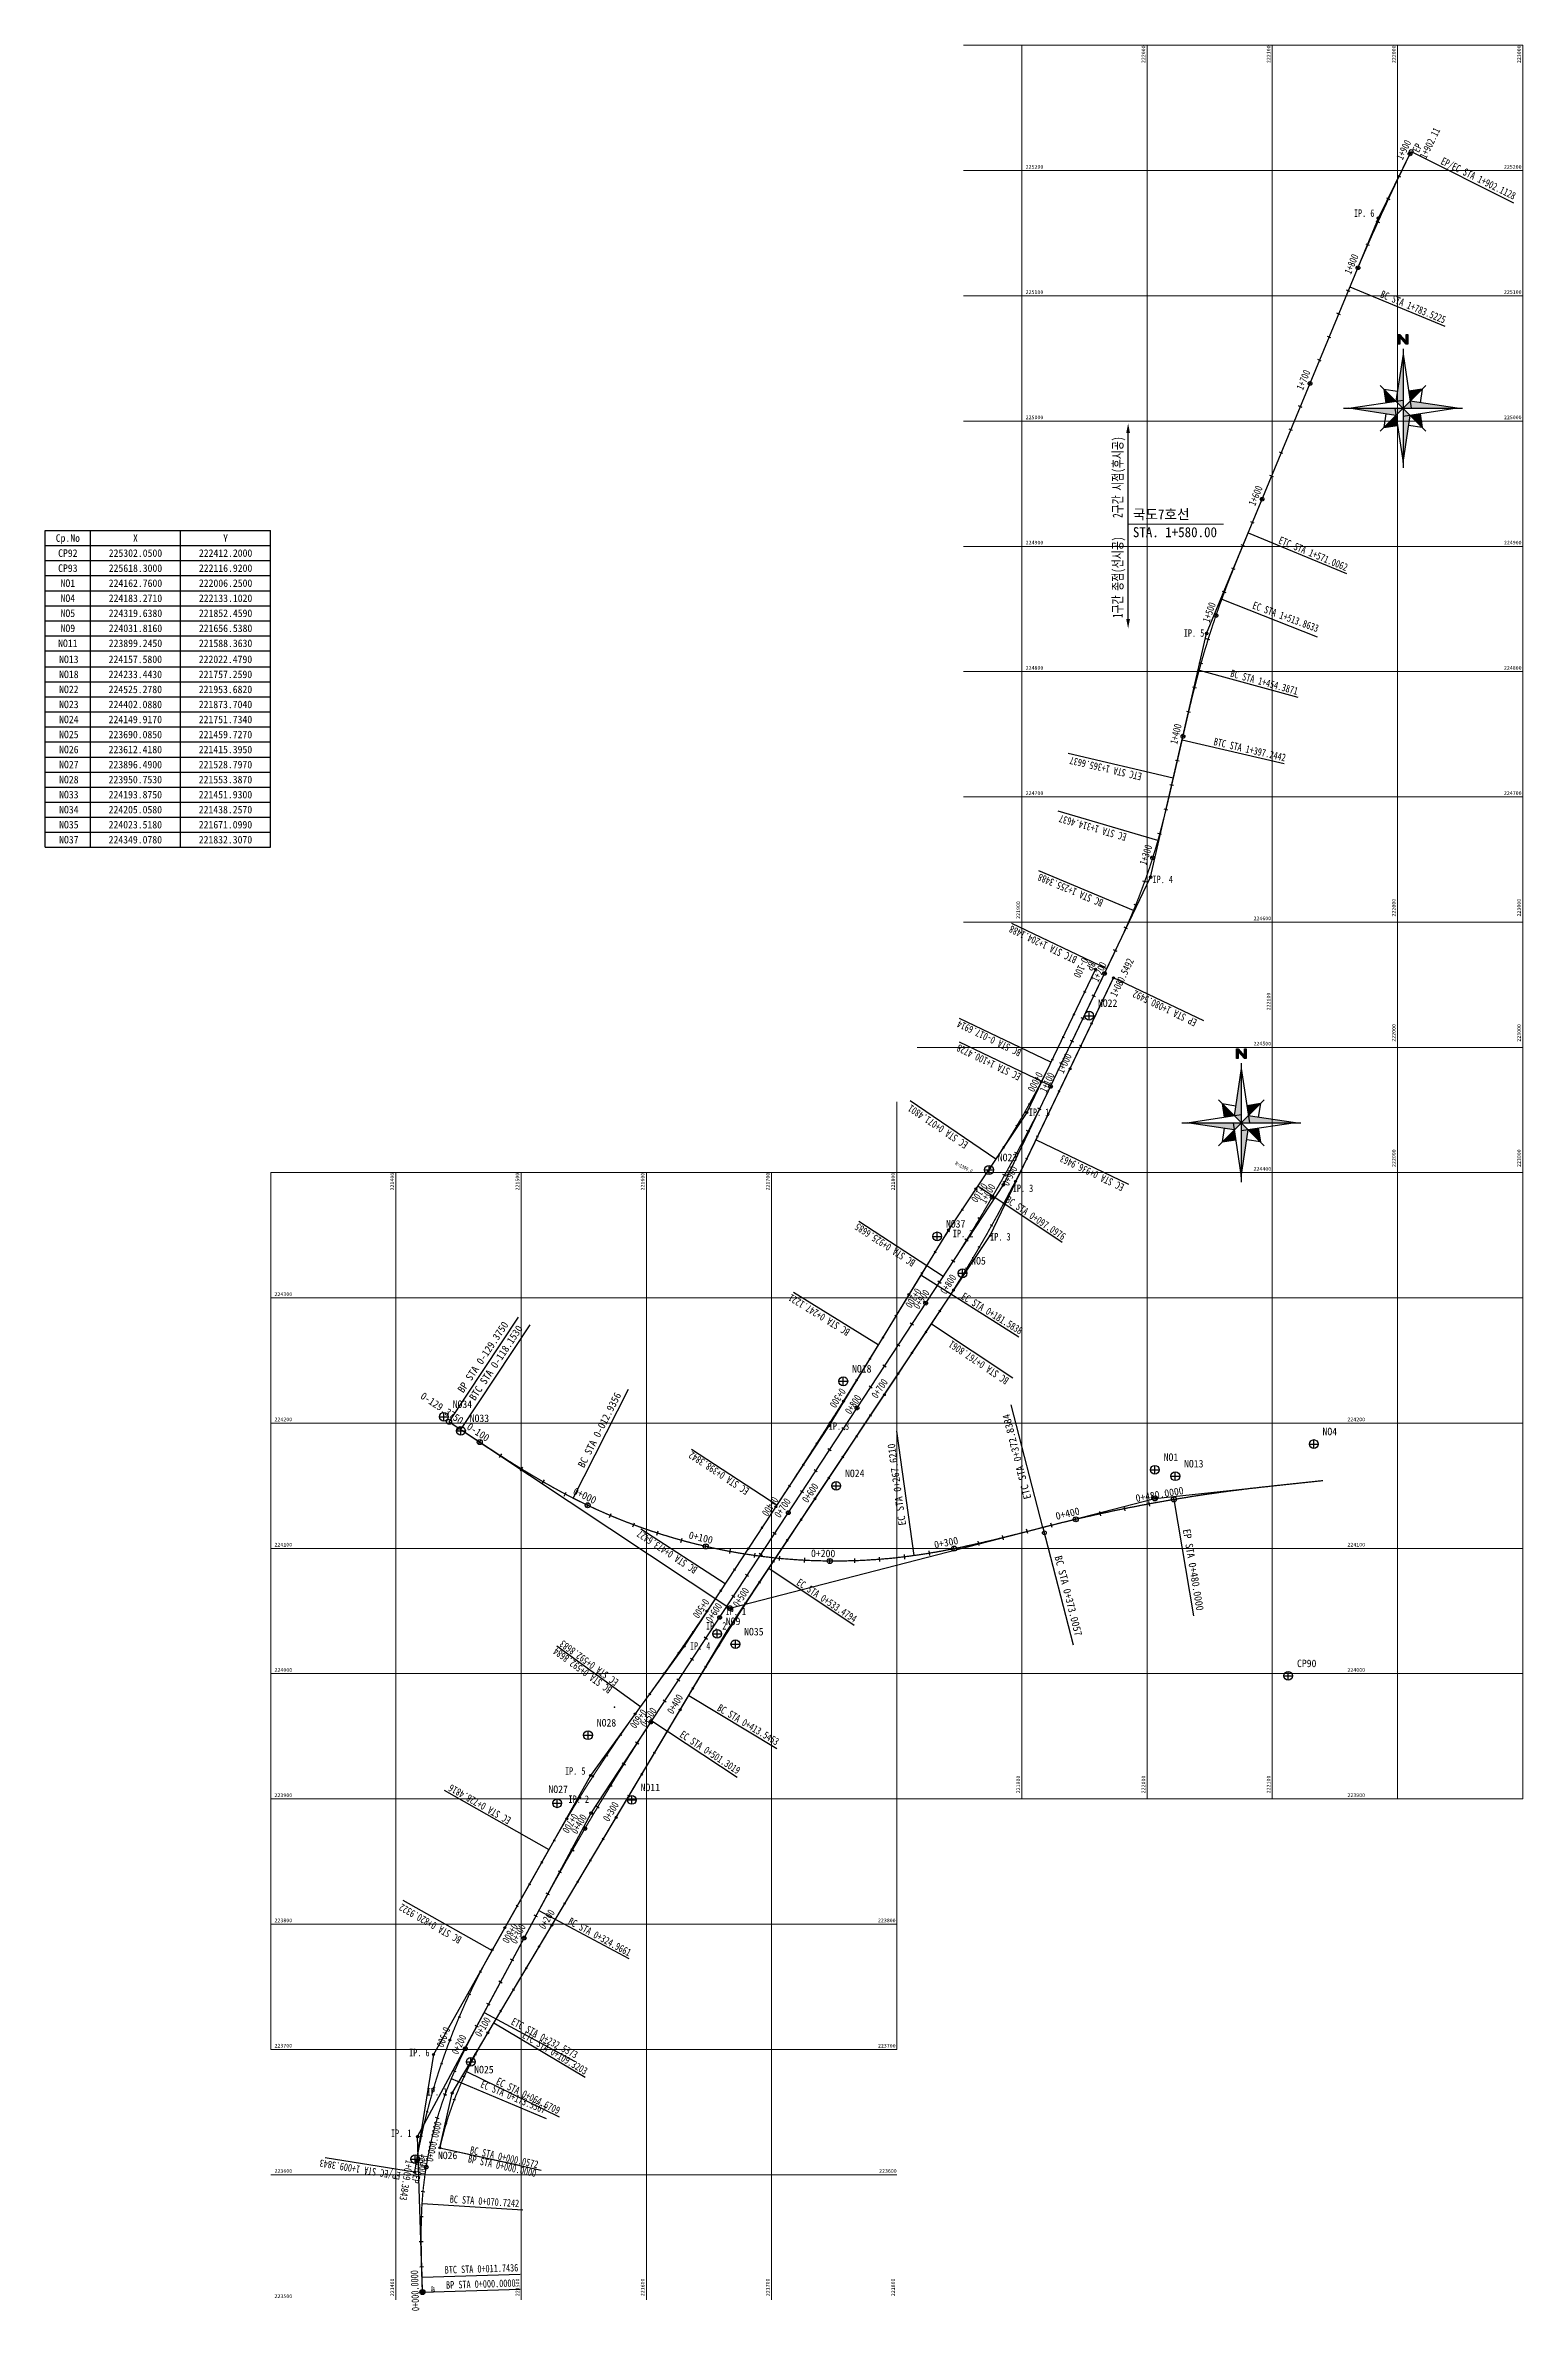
# Model space of a CAD drawing. Header units: millimetres. Extents: x 220587 to 223182, y 223491 to 225300.
# Drawn here: x 221120 to 222300, y 223491 to 225300 of the extents above; entities that cross this region are included whole.
import ezdxf
from ezdxf.enums import TextEntityAlignment as Align

# ---------------------------------------------------------------- set-up
doc = ezdxf.new("R2010")
doc.units = ezdxf.units.MM
for name, color, linetype in [('CA-ALGN-CNTL', 2, 'Continuous'), ('CA-ALGN-IPLN', 1, 'Continuous'), ('CA-ALGN-STSM', 2, 'Continuous'), ('CA-ALGN-SUBL', 1, 'Continuous'), ('CA-ALGN-SUBT', 2, 'Continuous'), ('CA-ALGN-TEXT', 3, 'Continuous'), ('CA-TABL-LIN1', 4, 'Continuous'), ('CA-TABL-LIN2', 1, 'Continuous'), ('CA-TABL-TEX1', 6, 'Continuous'), ('CA-TABL-TEX2', 3, 'Continuous'), ('CV-AZMU', 3, 'Continuous'), ('CV-GRID-LINE', 1, 'Continuous'), ('CV-GRID-TEXT', 4, 'Continuous'), ('CV-SURV-SYMB', 3, 'Continuous'), ('CV-SURV-TEXT', 3, 'Continuous'), ('CZ-LIN3', 1, 'Continuous'), ('CZ-TEX2', 3, 'Continuous')]:
    doc.layers.add(name, color=color, linetype=linetype)
doc.styles.add('GTXT', font='DotumChe.ttf')
doc.styles.add('Han_Romanstyle', font='DotumChe.ttf')
doc.styles.get("Standard").update_dxf_attribs({"font": 'DotumChe.ttf'})
doc.styles.add('WDTXT', font='DotumChe.ttf')

msp = doc.modelspace()

# ---------------------------------------------------------------- texts
at = {"layer": 'CA-ALGN-SUBT', "style": 'Han_Romanstyle', "width": 0.8}
for s, height, rotation, p in [('EP/EC STA 1+902.1128', 6, 333.7433, (222234, 225205.5)), ('BC STA 1+783.5225', 6, 337.5182, (222185.7, 225099)), ('ETC STA 1+571.0062', 6, 337.5182, (222104.4, 224902.6)), ('EC STA 1+513.8633', 6, 339.8568, (222083.6, 224850.5)), ('BC STA 1+454.3871', 6, 344.725, (222066, 224796)), ('BTC STA 1+397.2442', 6, 347.0636, (222052.7, 224741.4)), ('ETC STA 1+365.6637', 6, 167.0636, (221996.2, 224718.9)), ('EC STA 1+314.4637', 6, 164.13, (221984.1, 224670.5)), ('BC STA 1+255.3488', 6, 157.3559, (221965.5, 224617.6)), ('BTC STA 1+204.1488', 6, 154.4224, (221944.6, 224572.2)), ('EP STA 1+080.5492', 6, 154.4224, (222040.4, 224521.9)), ('BC STA 0-017.6914', 6, 154.4224, (221900.1, 224497.9)), ('EC STA 1+100.4728', 6, 154.4224, (221899.8, 224478.7)), ('EC STA 0+071.4801', 6, 146.1818, (221857.6, 224423.7)), ('EC STA 0+936.9463', 6, 154.4224, (221982.3, 224390.4)), ('R=1300.0 ', 3, 333.1367, (221846.3, 224406.4)), ('BC STA 0+097.0976', 6, 326.1818, (221886.3, 224376.7)), ('BC STA 0+925.6685', 6, 146.7181, (221815.5, 224329.6)), ('EC STA 0+181.5838', 6, 328.6022, (221850.9, 224299.5)), ('BC STA 0+247.1221', 6, 148.6022, (221763.2, 224274.4)), ('BC STA 0+767.8061', 6, 146.3465, (221890.2, 224235.5)), ('EC STA 0+398.3842', 6, 146.7181, (221682.7, 224147.3)), ('BC STA 0+473.6427', 6, 146.7181, (221641.4, 224084.4)), ('EC STA 0+533.4794', 6, 326.3465, (221719.4, 224071.3)), ('BC STA 0+592.8684', 6, 144.0908, (221573.3, 223988.6)), ('EC STA 0+592.8683', 6, 144.0908, (221578.4, 223994.6)), ('BC STA 0+413.5453', 6, 329.2098, (221656, 223970.9)), ('EC STA 0+501.3019', 6, 326.7181, (221626.1, 223949.9)), ('EC STA 0+728.4816', 6, 150.5658, (221492.5, 223884.7)), ('BC STA 0+820.9322', 6, 150.5658, (221453, 223789.4)), ('BC STA 0+324.9661', 6, 331.7698, (221536.9, 223800.4)), ('ETC STA 0+232.5373', 6, 331.7698, (221491.4, 223720.3)), ('ETC STA 0+109.3203', 6, 329.2098, (221500.3, 223709.6)), ('EC STA 0+173.5567', 6, 337.238, (221467, 223670)), ('EC STA 0+064.6709', 6, 333.9297, (221479.4, 223672.5)), ('BP STA 0+000.0000', 6, 347.5906, (221457.1, 223610)), ('BC STA 0+000.0572', 6, 347.5906, (221458.7, 223617)), ('EP/EC STA 1+009.3843', 6, 170.9385, (221404, 223601.9)), ('BC STA 0+070.7242', 6, 356.3055, (221442.8, 223577.6)), ('BTC STA 0+011.7436', 6, 1.7737, (221439, 223521)), ('BP STA 0+000.0000', 6, 1.7737, (221440.1, 223508.9))]:
    msp.add_text(s, height=height, rotation=rotation, dxfattribs=at).set_placement(p)
for s, p in [('IP. 6', (222165.2, 225163)), ('IP. 5', (222029.3, 224827.8)), ('IP. 4', (222004.3, 224631.1)), ('IP. 1', (221905.5, 224445.2)), ('IP. 3', (221892.7, 224384.5)), ('IP. 2', (221844.8, 224348.4)), ('IP. 3', (221874.6, 224345.8)), ('IP. 3', (221745.7, 224194.7)), ('IP. 2', (221647.6, 224035.2)), ('IP. 4', (221634.8, 224019.1)), ('IP. 5', (221535, 223919.3)), ('IP. 2', (221537.8, 223896.8)), ('IP. 6', (221410.5, 223694.5)), ('IP. 1', (221424.6, 223663.2)), ('IP. 1', (221396, 223630.1))]:
    msp.add_text(s, height=6, dxfattribs=at).set_placement(p)
at = {"layer": 'CA-ALGN-SUBT', "style": 'Han_Romanstyle'}
for s, rotation, p in [('BP STA 0-129.3750', 56.4303, (221453.7, 224223.6)), ('BTC STA 0-118.1530', 56.4303, (221463, 224217.4)), ('BC STA 0-012.9356', 62.983, (221550.2, 224163.8)), ('ETC STA 0+372.8384', 104.4808, (221907.5, 224140.2)), ('EC STA 0+267.6210', 97.9281, (221807.5, 224118.7)), ('EP STA 0+480.0000', 279.5856, (222028.5, 224114.9)), ('BC STA 0+373.0057', 284.4808, (221926, 224093.3))]:
    msp.add_text(s, height=6, rotation=rotation, dxfattribs=at).set_placement(p)
at = {"layer": 'CA-ALGN-TEXT', "style": 'Han_Romanstyle', "width": 0.8}
for s, rotation, p in [('1+902.11', 63.7433, (222222.8, 225209)), ('1+900', 63.8106, (222204, 225207.9)), ('EP ', 63.7433, (222217, 225213.9)), ('1+800', 66.9937, (222162.7, 225116.7)), ('1+700', 67.5182, (222124.4, 225024.2)), ('1+600', 67.5182, (222086.2, 224931.8)), ('1+500', 70.9915, (222049.7, 224838.6)), ('1+400', 77.0581, (222024, 224741.6)), ('1+300', 72.4726, (221999.3, 224645)), ('0-100', 244.4224, (221948, 224572.1)), ('BP ', 244.4224, (221953.7, 224569.1)), ('1+200', 64.4224, (221960.8, 224551.6)), ('1+080.5492', 64.4224, (221975.5, 224539.8)), ('1+000', 64.4224, (221933, 224478.6)), ('0+000', 242.7875, (221911.8, 224481)), ('1+100', 64.4016, (221919.3, 224463.4)), ('0+900', 62.6583, (221889.2, 224388.8)), ('0+100', 236.265, (221868.1, 224392.3)), ('1+000', 59.9942, (221871, 224374.7)), ('0+200', 238.6022, (221815, 224308.3)), ('0+900', 56.7181, (221817.6, 224290.5)), ('0+800', 57.8837, (221839.3, 224302.5)), ('0+700', 56.3465, (221784.2, 224219.2)), ('0+300', 237.9436, (221754.7, 224228.5)), ('0+800', 56.7181, (221763.1, 224206.5)), ('0+400', 236.7181, (221700.9, 224141.9)), ('0+700', 56.7181, (221706.7, 224123.9)), ('0+600', 56.3465, (221728.8, 224135.9)), ('0+500', 57.1458, (221673.6, 224052.5)), ('0+500', 236.1373, (221645.8, 224060.4)), ('0+600', 56.7181, (221651.9, 224040.3)), ('0+400', 59.2098, (221621.2, 223967.2)), ('0+600', 234.4313, (221596, 223972.3)), ('0+500', 56.7554, (221599.6, 223956.8)), ('0+700', 239.2059, (221540.9, 223889)), ('0+400', 59.6202, (221544.5, 223871.4)), ('0+300', 59.2098, (221570, 223881.3)), ('0+800', 240.5658, (221492.6, 223801.2)), ('0+300', 61.7698, (221496.2, 223783.7)), ('0+200', 59.2098, (221518.8, 223795.4)), ('0+100', 59.4154, (221467.7, 223709.4)), ('0+900', 249.1135, (221438.1, 223718.5)), ('0+200', 63.4339, (221449.3, 223695.3)), ('0+000.0000', 77.5906, (221429.5, 223609.9)), ('0+100', 80.8771, (221419.9, 223599.2)), ('1+000', 259.924, (221420.5, 223616.9)), ('1+009.3843', 260.9385, (221407.9, 223612.2)), ('EP', 259.924, (221413.6, 223600.1)), ('0+000.0000', 91.7737, (221418.6, 223491.2))]:
    msp.add_text(s, height=6, rotation=rotation, dxfattribs=at).set_placement(p)
at = {"layer": 'CA-ALGN-TEXT', "style": 'Han_Romanstyle'}
for s, rotation, p in [('0-129.3750', 326.4303, (221419, 224220.2)), ('0-100', 326.6254, (221456, 224195.6)), ('0+000', 334.5942, (221540.8, 224143.6)), ('0+480.0000', 9.5856, (221991.3, 224137)), ('0+400', 13.2458, (221927.7, 224122.7)), ('0+100', 347.0499, (221633.4, 224107.9)), ('0+300', 11.3405, (221830.5, 224099.8)), ('0+200', 359.5055, (221731.5, 224093.1))]:
    msp.add_text(s, height=6, rotation=rotation, dxfattribs=at).set_placement(p)
at = {"layer": 'CA-ALGN-TEXT', "style": 'Han_Romanstyle', "width": 0.8}
msp.add_text('IP. 1', height=6, dxfattribs=at).set_placement((221663.3, 224046.7))
at = {"layer": 'CA-ALGN-TEXT'}
msp.add_text('BP ', height=3, rotation=91.7737, dxfattribs=at).set_placement((221431.1, 223506.6))
at = {"layer": 'CA-TABL-TEX1', "style": 'GTXT'}
for s, p in [('Cp.No', (221137.9, 224906.6)), ('X', (221191.9, 224906.6)), ('Y', (221263.9, 224906.6))]:
    msp.add_text(s, height=6, dxfattribs=at).set_placement(p, align=Align.MIDDLE_CENTER)
at = {"layer": 'CA-TABL-TEX2', "style": 'GTXT'}
for s, p in [('CP92', (221137.9, 224894.6)), ('CP93', (221137.9, 224882.6)), ('225302.0500', (221191.9, 224894.6)), ('225618.3000', (221191.9, 224882.6)), ('222412.2000', (221263.9, 224894.6)), ('222116.9200', (221263.9, 224882.6)), ('NO1', (221137.9, 224870.6)), ('224162.7600', (221191.9, 224870.6)), ('222006.2500', (221263.9, 224870.6)), ('NO4', (221137.9, 224858.6)), ('NO5', (221137.9, 224846.6)), ('224183.2710', (221191.9, 224858.6)), ('224319.6380', (221191.9, 224846.6)), ('222133.1020', (221263.9, 224858.6)), ('221852.4590', (221263.9, 224846.6)), ('NO9', (221137.9, 224834.6)), ('224031.8160', (221191.9, 224834.6)), ('221656.5380', (221263.9, 224834.6)), ('NO11', (221137.9, 224822.6)), ('NO13', (221138.7, 224809.8)), ('224157.5800', (221191.8, 224809.8)), ('223899.2450', (221191.9, 224822.6)), ('222022.4790', (221263.8, 224809.8)), ('221588.3630', (221263.9, 224822.6)), ('NO18', (221138.7, 224797.8)), ('224233.4430', (221191.8, 224797.8)), ('221757.2590', (221263.8, 224797.8)), ('NO22', (221138.7, 224785.8)), ('NO23', (221138.7, 224773.8)), ('224525.2780', (221191.8, 224785.8)), ('224402.0880', (221191.8, 224773.8)), ('221953.6820', (221263.8, 224785.8)), ('221873.7040', (221263.8, 224773.8)), ('NO24', (221138.7, 224761.8)), ('224149.9170', (221191.8, 224761.8)), ('221751.7340', (221263.8, 224761.8)), ('NO25', (221138.7, 224749.8)), ('NO26', (221138.7, 224737.8)), ('223690.0850', (221191.8, 224749.8)), ('223612.4180', (221191.8, 224737.8)), ('221459.7270', (221263.8, 224749.8)), ('221415.3950', (221263.8, 224737.8)), ('NO27', (221138.7, 224725.8)), ('223896.4900', (221191.8, 224725.8)), ('221528.7970', (221263.8, 224725.8)), ('NO28', (221138.7, 224713.8)), ('NO33', (221138.7, 224701.8)), ('223950.7530', (221191.8, 224713.8)), ('224193.8750', (221191.8, 224701.8)), ('221553.3870', (221263.8, 224713.8)), ('221451.9300', (221263.8, 224701.8)), ('NO34', (221138.7, 224689.8)), ('224205.0580', (221191.8, 224689.8)), ('221438.2570', (221263.8, 224689.8)), ('NO35', (221138.7, 224677.8)), ('NO37', (221138.7, 224665.8)), ('224023.5180', (221191.8, 224677.8)), ('224349.0780', (221191.8, 224665.8)), ('221671.0990', (221263.8, 224677.8)), ('221832.3070', (221263.8, 224665.8))]:
    msp.add_text(s, height=6, dxfattribs=at).set_placement(p, align=Align.MIDDLE_CENTER)
at = {"layer": 'CV-GRID-TEXT', "lineweight": 0, "style": 'Han_Romanstyle'}
for s, p in [('222000', (221998.5, 225285.8)), ('222100', (222098.5, 225285.8)), ('222000', (222198.5, 225285.8)), ('223000', (222298.5, 225285.8)), ('221900', (221898.5, 224602.6)), ('222000', (222198.5, 224604.5)), ('223000', (222298.5, 224604.5)), ('222100', (222098.5, 224529.6)), ('222000', (222198.5, 224504.5)), ('223000', (222298.5, 224504.5)), ('222000', (222198.5, 224404.5)), ('223000', (222298.5, 224404.5)), ('221400', (221398.5, 224385.8)), ('221500', (221498.5, 224385.8)), ('221600', (221598.5, 224385.8)), ('221700', (221698.5, 224385.8)), ('221800', (221798.5, 224385.8)), ('221900', (221898.5, 223904.5)), ('222000', (221998.5, 223904.5)), ('222100', (222098.5, 223904.5)), ('221400', (221398.5, 223503)), ('221500', (221498.5, 223503)), ('221600', (221598.5, 223503)), ('221700', (221698.5, 223503)), ('221800', (221798.5, 223503))]:
    msp.add_text(s, height=3, rotation=90, dxfattribs=at).set_placement(p)
for s, p in [('225200', (221903, 225201.5)), ('225200', (222285, 225201.5)), ('225100', (221903, 225101.5)), ('225100', (222285, 225101.5)), ('225000', (221903, 225001.5)), ('225000', (222285, 225001.5)), ('224900', (221903, 224901.5)), ('224900', (222285, 224901.5)), ('224800', (221903, 224801.5)), ('224800', (222285, 224801.5)), ('224700', (221903, 224701.5)), ('224700', (222285, 224701.5)), ('224600', (222085, 224601.5)), ('224500', (222085, 224501.5)), ('224400', (222085, 224401.5)), ('224300', (221303, 224301.5)), ('224200', (221303, 224201.5)), ('224200', (222160, 224201.5)), ('224100', (221303, 224101.5)), ('224100', (222160, 224101.5)), ('224000', (221303, 224001.5)), ('224000', (222160, 224001.5)), ('223900', (221303, 223901.5)), ('223900', (222160, 223901.5)), ('223800', (221303, 223801.5)), ('223800', (221785, 223801.5)), ('223700', (221303, 223701.5)), ('223700', (221785, 223701.5)), ('223600', (221303, 223601.5)), ('223600', (221785.9, 223601.5)), ('223500', (221303, 223501.5))]:
    msp.add_text(s, height=3, dxfattribs=at).set_placement(p)
at = {"layer": 'CV-SURV-TEXT', "style": 'Han_Romanstyle'}
for s, p in [('NO22', (221960.7, 224532.3)), ('NO23', (221880.7, 224409.1)), ('NO37', (221839.3, 224356.1)), ('NO5', (221859.5, 224326.6)), ('NO18', (221764.3, 224240.4)), ('NO34', (221445.3, 224212.1)), ('NO33', (221458.9, 224200.9)), ('NO4', (222140.1, 224190.3)), ('NO1', (222013.2, 224169.8)), ('NO24', (221758.7, 224156.9)), ('NO13', (222029.5, 224164.6)), ('NO9', (221663.5, 224038.8)), ('NO35', (221678.1, 224030.5)), ('CP90', (222119.7, 224005.2)), ('NO28', (221560.4, 223957.8)), ('NO27', (221521.8, 223904.7)), ('NO11', (221595.4, 223906.2)), ('NO25', (221462.5, 223680.9)), ('NO26', (221433.5, 223612.4))]:
    msp.add_text(s, height=6, dxfattribs=at).set_placement(p)
at = {"layer": 'CZ-TEX2', "style": 'WDTXT', "width": 0.7}
for s, p in [('2구간 시점(후시공)', (221980.4, 224922.7)), ('1구간 종점(선시공)', (221980.4, 224842.8))]:
    msp.add_text(s, height=8, rotation=90, dxfattribs=at).set_placement(p)
at = {"layer": 'CZ-TEX2', "style": 'WDTXT'}
for s, p in [('국도7호선', (221988.6, 224921.6)), ('STA. 1+580.00', (221988.6, 224907.3))]:
    msp.add_text(s, height=8, dxfattribs=at).set_placement(p)

# ---------------------------------------------------------------- blocks, each defined once
blk = doc.blocks.new('CXBEAR2')
blk.add_hatch(color=256).paths.add_polyline_path([(23.25, -1.5), (20.25, -1.5), (20.25, -1), (22.49, 1), (20.25, 1), (20.25, 1.5), (23.25, 1.5), (23.25, 1), (21.01, -1), (23.25, -1)])
for p, q in [((-2.22, 2.22), (0, 17.05)), ((0, 18.75), (0, -18.75)), ((0, 17.05), (2.56, 0)), ((-7.23, 7.23), (7.23, -7.23)), ((7.23, 7.23), (-7.23, -7.23)), ((0, 2.56), (-17.05, 0)), ((-1.75, 5.37), (-6.03, 6.03)), ((-6.03, 6.03), (-5.37, 1.75)), ((6.03, 6.03), (1.75, 5.37)), ((17.05, 0), (2.22, 2.22)), ((6.03, 6.03), (5.37, 1.75)), ((23.25, 1), (23.25, 1)), ((18.75, 0), (-18.75, 0)), ((-17.05, 0), (-2.22, -2.22)), ((-6.03, -6.03), (-5.37, -1.75)), ((-1.75, -5.37), (-6.03, -6.03)), ((0, -17.05), (-2.56, 0)), ((17.05, 0), (0, -2.56)), ((0, -17.05), (2.22, -2.22)), ((6.03, -6.03), (1.75, -5.37)), ((6.03, -6.03), (5.37, -1.75))]:
    blk.add_line(p, q)
blk.add_lwpolyline([(23.25, -1.5), (20.25, -1.5), (20.25, -1), (22.49, 1), (20.25, 1), (20.25, 1.5), (23.25, 1.5), (23.25, 1), (21.01, -1), (23.25, -1)], close=True)
for points in [[(0, 17.05), (-2.22, 2.22), (0, 0)], [(-6.03, 6.03), (-5.37, 1.75), (-2.22, 2.22)], [(17.05, 0), (2.22, 2.22), (0, 0)], [(6.03, 6.03), (1.75, 5.37), (2.22, 2.22)], [(0, 0), (-17.05, 0), (-2.22, -2.22)], [(-2.22, -2.22), (-1.75, -5.37), (-6.03, -6.03)], [(0, 0), (2.22, -2.22), (0, -17.05)], [(5.37, -1.75), (6.03, -6.03), (2.22, -2.22)]]:
    blk.add_solid(points)
blk = doc.blocks.new('CASTAMS')
blk.add_line((0, -1.5), (0, 1.5))
at = {"style": 'GTXT', "flags": 1}
for tag, p in [('XSEC_DAT', (0, -6.9)), ('STA_DST', (0, -3.6))]:
    blk.add_attdef(tag, text='', height=2.5, dxfattribs=at).set_placement(p, align=Align.MIDDLE)

# ---------------------------------------------------------------- linework, layer by layer
at = {"layer": 'CA-ALGN-CNTL'}
msp.add_line((221421.1, 223506.3), (221420.8, 223518.1), dxfattribs=at)
at = {"layer": 'CA-ALGN-CNTL', "const_width": 1}
for points in [[(221421.1, 223506.3), (221420.8, 223518.1), (221420.7, 223520.1), (221420.7, 223522.1), (221420.6, 223524.1), (221420.5, 223526.1), (221420.5, 223528), (221420.4, 223530), (221420.4, 223532), (221420.3, 223534), (221420.3, 223536), (221420.2, 223538), (221420.2, 223540), (221420.2, 223542), (221420.1, 223544), (221420.1, 223546), (221420.1, 223548), (221420.1, 223550), (221420.1, 223552), (221420.1, 223554), (221420.1, 223556), (221420.1, 223558), (221420.2, 223560), (221420.2, 223562), (221420.2, 223564), (221420.3, 223566), (221420.4, 223568), (221420.5, 223570), (221420.5, 223572), (221420.6, 223574), (221420.8, 223576), (221420.8, 223577), (221421, 223579), (221421.1, 223581), (221421.3, 223583), (221421.4, 223585), (221421.6, 223587), (221421.8, 223589), (221422, 223591), (221422.3, 223592.9), (221422.5, 223594.9), (221422.8, 223596.9), (221423, 223598.9), (221423.3, 223600.9), (221423.6, 223602.9), (221423.9, 223604.8), (221424.2, 223606.8), (221424.5, 223608.8), (221424.9, 223610.8), (221425.2, 223612.7), (221425.6, 223614.7), (221426, 223616.6), (221426.4, 223618.6), (221426.8, 223620.6), (221427.2, 223622.5), (221427.6, 223624.5), (221428.1, 223626.4), (221428.5, 223628.4), (221429, 223630.3), (221429.5, 223632.3), (221430, 223634.2), (221430.5, 223636.1), (221431, 223638.1), (221431.5, 223640), (221432.1, 223641.9), (221432.6, 223643.8), (221433.2, 223645.8), (221433.8, 223647.7), (221434.3, 223649.6), (221435, 223651.5), (221435.6, 223653.4), (221436.2, 223655.3), (221436.8, 223657.2), (221437.5, 223659.1), (221438.2, 223661), (221438.8, 223662.8), (221439.5, 223664.7), (221440.2, 223666.6), (221440.9, 223668.5), (221441.7, 223670.3), (221442.4, 223672.2), (221443.2, 223674), (221443.9, 223675.9), (221444.2, 223676.7), (221445, 223678.5), (221445.8, 223680.3), (221446.6, 223682.2), (221447.4, 223684), (221448.3, 223685.8), (221449.1, 223687.6), (221449.9, 223689.4), (221450.8, 223691.3), (221451.6, 223693.1), (221452.5, 223694.9), (221453.4, 223696.7), (221454.3, 223698.5), (221455.2, 223700.2), (221456.1, 223702), (221457, 223703.8), (221457.9, 223705.6), (221458.8, 223707.4), (221459.7, 223709.2), (221460.6, 223710.9), (221461.5, 223712.7), (221462.5, 223714.5), (221463.4, 223716.2), (221464.3, 223718), (221465.3, 223719.8), (221466.2, 223721.5), (221467.2, 223723.3), (221468.1, 223725.1), (221469.1, 223726.8), (221470, 223728.6), (221470.5, 223729.5), (221514.2, 223810.9), (221515.1, 223812.7), (221516.1, 223814.4), (221517, 223816.2), (221518, 223817.9), (221518.9, 223819.7), (221519.9, 223821.4), (221520.9, 223823.2), (221521.8, 223825), (221522.8, 223826.7), (221523.7, 223828.5), (221524.7, 223830.2), (221525.7, 223832), (221526.6, 223833.7), (221527.6, 223835.5), (221528.6, 223837.2), (221529.6, 223839), (221530.5, 223840.7), (221531.5, 223842.5), (221532.5, 223844.2), (221533.5, 223845.9), (221534.4, 223847.7), (221535.4, 223849.4), (221536.4, 223851.2), (221537.4, 223852.9), (221538.4, 223854.6), (221539.4, 223856.4), (221540.4, 223858.1), (221541.4, 223859.9), (221542.4, 223861.6), (221543.4, 223863.3), (221544.4, 223865.1), (221545.4, 223866.8), (221546.4, 223868.5), (221547.4, 223870.2), (221548.4, 223872), (221549.4, 223873.7), (221550.4, 223875.4), (221551.4, 223877.2), (221552.4, 223878.9), (221553.4, 223880.6), (221554.4, 223882.3), (221555.5, 223884), (221556.5, 223885.8), (221557.5, 223887.5), (221558.5, 223889.2), (221559.6, 223890.9), (221560.6, 223892.6), (221561.6, 223894.4), (221562.6, 223896.1), (221563.7, 223897.8), (221564.7, 223899.5), (221565.7, 223901.2), (221566.8, 223902.9), (221567.8, 223904.6), (221568.9, 223906.3), (221569.9, 223908), (221570.9, 223909.7), (221572, 223911.4), (221573, 223913.2), (221574.1, 223914.9), (221575.1, 223916.6), (221576.2, 223918.3), (221577.2, 223920), (221578.3, 223921.7), (221579.4, 223923.4), (221580.4, 223925), (221581.5, 223926.7), (221582.5, 223928.4), (221583.6, 223930.1), (221584.7, 223931.8), (221585.7, 223933.5), (221586.8, 223935.2), (221587.9, 223936.9), (221589, 223938.6), (221590, 223940.3), (221591.1, 223942), (221592.2, 223943.6), (221593.3, 223945.3), (221594.3, 223947), (221595.4, 223948.7), (221596.5, 223950.4), (221597.6, 223952), (221598.7, 223953.7), (221599.8, 223955.4), (221600.9, 223957.1), (221602, 223958.8), (221603.1, 223960.4), (221604.2, 223962.1), (221604.3, 223962.4), (221837.2, 224317.1), (221838.3, 224318.8), (221839.4, 224320.5), (221840.5, 224322.2), (221841.6, 224323.8), (221842.7, 224325.5), (221843.7, 224327.2), (221844.8, 224328.9), (221845.9, 224330.6), (221847, 224332.3), (221848.1, 224333.9), (221849.1, 224335.6), (221850.2, 224337.3), (221851.3, 224339), (221852.3, 224340.7), (221853.4, 224342.4), (221854.4, 224344.1), (221855.5, 224345.8), (221856.5, 224347.5), (221857.6, 224349.2), (221858.6, 224350.9), (221859.7, 224352.6), (221860.7, 224354.3), (221861.8, 224356), (221862.8, 224357.7), (221863.8, 224359.5), (221864.9, 224361.2), (221865.9, 224362.9), (221866.9, 224364.6), (221867.9, 224366.3), (221869, 224368), (221870, 224369.8), (221871, 224371.5), (221872, 224373.2), (221873, 224374.9), (221874, 224376.7), (221875, 224378.4), (221876, 224380.1), (221877, 224381.9), (221878, 224383.6), (221879, 224385.3), (221880, 224387.1), (221881, 224388.8), (221882, 224390.5), (221883, 224392.3), (221884, 224394), (221884.9, 224395.8), (221885.9, 224397.5), (221886.9, 224399.3), (221887.9, 224401), (221888.8, 224402.8), (221889.8, 224404.5), (221890.7, 224406.3), (221891.7, 224408), (221892.7, 224409.8), (221893.6, 224411.5), (221894.6, 224413.3), (221895.5, 224415.1), (221896.5, 224416.8), (221897.4, 224418.6), (221898.3, 224420.4), (221899.3, 224422.1), (221900.2, 224423.9), (221901.1, 224425.7), (221902.1, 224427.4), (221903, 224429.2), (221903.9, 224431), (221904.8, 224432.8), (221905.8, 224434.5), (221906.7, 224436.3), (221907.6, 224438.1), (221908.5, 224439.9), (221909.4, 224441.6), (221910.3, 224443.4), (221911.2, 224445.2), (221912.1, 224447), (221913, 224448.8), (221913.9, 224450.6), (221914.8, 224452.4), (221915.7, 224454.2), (221916.6, 224456), (221917.5, 224457.8), (221918.3, 224459.5), (221919.2, 224461.3), (221920.1, 224463.1), (221921, 224464.9), (221921.8, 224466.7), (221922.7, 224468.5), (221923, 224469.3), (221967.8, 224562.8), (221968.7, 224564.6), (221969.5, 224566.4), (221970.4, 224568.2), (221971.2, 224570), (221972.1, 224571.8), (221973, 224573.6), (221973.8, 224575.4), (221974.7, 224577.2), (221975.5, 224579), (221976.4, 224580.9), (221977.2, 224582.7), (221978.1, 224584.5), (221978.9, 224586.3), (221979.8, 224588.1), (221980.6, 224589.9), (221981.4, 224591.7), (221982.2, 224593.6), (221983.1, 224595.4), (221983.9, 224597.2), (221984.7, 224599), (221985.5, 224600.9), (221986.3, 224602.7), (221987.1, 224604.5), (221987.9, 224606.4), (221988.6, 224608.2), (221989.1, 224609.3), (221989.9, 224611.2), (221990.6, 224613), (221991.4, 224614.9), (221992.1, 224616.7), (221992.9, 224618.6), (221993.6, 224620.5), (221994.3, 224622.3), (221995, 224624.2), (221995.7, 224626.1), (221996.4, 224627.9), (221997.1, 224629.8), (221997.8, 224631.7), (221998.5, 224633.6), (221999.2, 224635.5), (221999.8, 224637.4), (222000.5, 224639.2), (222001.1, 224641.1), (222001.8, 224643), (222002.4, 224644.9), (222003, 224646.8), (222003.6, 224648.7), (222004.2, 224650.6), (222004.8, 224652.5), (222005.4, 224654.5), (222006, 224656.4), (222006.6, 224658.3), (222007.2, 224660.2), (222007.7, 224662.1), (222008.3, 224664), (222008.6, 224665.1), (222009.1, 224667), (222009.7, 224669), (222010.2, 224670.9), (222010.7, 224672.8), (222011.2, 224674.8), (222011.7, 224676.7), (222012.2, 224678.6), (222012.7, 224680.6), (222013.2, 224682.5), (222013.7, 224684.4), (222014.2, 224686.4), (222014.7, 224688.3), (222015.2, 224690.3), (222015.6, 224692.2), (222016.1, 224694.2), (222016.6, 224696.1), (222017, 224698), (222017.5, 224700), (222017.9, 224701.9), (222018.4, 224703.9), (222018.8, 224705.8), (222019.3, 224707.8), (222019.7, 224709.7), (222020.2, 224711.7), (222020.6, 224713.6), (222020.9, 224714.8), (222028, 224745.6), (222028.4, 224747.5), (222028.9, 224749.5), (222029.3, 224751.4), (222029.8, 224753.4), (222030.2, 224755.3), (222030.7, 224757.3), (222031.1, 224759.2), (222031.6, 224761.2), (222032, 224763.1), (222032.5, 224765.1), (222032.9, 224767), (222033.4, 224769), (222033.9, 224770.9), (222034.3, 224772.9), (222034.8, 224774.8), (222035.3, 224776.7), (222035.7, 224778.7), (222036.2, 224780.6), (222036.7, 224782.6), (222037.2, 224784.5), (222037.7, 224786.4), (222038.2, 224788.4), (222038.7, 224790.3), (222039.2, 224792.3), (222039.7, 224794.2), (222040.2, 224796.1), (222040.7, 224798.1), (222041.2, 224800), (222041.5, 224801.1), (222042.1, 224803), (222042.6, 224804.9), (222043.1, 224806.9), (222043.7, 224808.8), (222044.2, 224810.7), (222044.8, 224812.6), (222045.3, 224814.6), (222045.9, 224816.5), (222046.5, 224818.4), (222047.1, 224820.3), (222047.7, 224822.2), (222048.2, 224824.1), (222048.8, 224826), (222049.4, 224827.9), (222050, 224829.9), (222050.7, 224831.8), (222051.3, 224833.7), (222051.9, 224835.6), (222052.5, 224837.5), (222053.2, 224839.4), (222053.8, 224841.3), (222054.4, 224843.1), (222055.1, 224845), (222055.7, 224846.9), (222056.4, 224848.8), (222057.1, 224850.7), (222057.7, 224852.6), (222058.4, 224854.5), (222059.1, 224856.3), (222059.6, 224857.7), (222060.3, 224859.6), (222061, 224861.5), (222061.7, 224863.4), (222062.4, 224865.2), (222063.1, 224867.1), (222063.8, 224869), (222064.5, 224870.8), (222065.3, 224872.7), (222066, 224874.6), (222066.7, 224876.4), (222067.5, 224878.3), (222068.2, 224880.1), (222068.9, 224882), (222069.7, 224883.9), (222070.4, 224885.7), (222071.2, 224887.6), (222071.9, 224889.4), (222072.7, 224891.3), (222073.4, 224893.1), (222074.2, 224895), (222075, 224896.8), (222075.7, 224898.7), (222076.5, 224900.5), (222077.2, 224902.4), (222078, 224904.2), (222078.8, 224906.1), (222079.5, 224907.9), (222080.3, 224909.8), (222080.7, 224910.8), (222162, 225107.2), (222162.8, 225109), (222163.5, 225110.9), (222164.3, 225112.7), (222165.1, 225114.6), (222165.9, 225116.4), (222166.6, 225118.3), (222167.4, 225120.1), (222168.2, 225121.9), (222169, 225123.8), (222169.8, 225125.6), (222170.5, 225127.5), (222171.3, 225129.3), (222172.1, 225131.1), (222172.9, 225133), (222173.7, 225134.8), (222174.5, 225136.6), (222175.3, 225138.5), (222176.1, 225140.3), (222176.9, 225142.1), (222177.7, 225144), (222178.5, 225145.8), (222179.3, 225147.6), (222180.1, 225149.5), (222180.9, 225151.3), (222181.8, 225153.1), (222182.6, 225154.9), (222183.4, 225156.8), (222184.2, 225158.6), (222185, 225160.4), (222185.9, 225162.2), (222186.7, 225164.1), (222187.5, 225165.9), (222188.4, 225167.7), (222189.2, 225169.5), (222190, 225171.3), (222190.9, 225173.1), (222191.7, 225175), (222192.5, 225176.8), (222193.4, 225178.6), (222194.2, 225180.4), (222195.1, 225182.2), (222195.9, 225184), (222196.8, 225185.8), (222197.6, 225187.6), (222198.5, 225189.5), (222199.3, 225191.3), (222200.2, 225193.1), (222201.1, 225194.9), (222201.9, 225196.7), (222202.8, 225198.5), (222203.7, 225200.3), (222204.5, 225202.1), (222205.4, 225203.9), (222206.3, 225205.7), (222207.1, 225207.5), (222208, 225209.3), (222208.9, 225211.1), (222209.8, 225212.9), (222210.7, 225214.7), (222210.9, 225215.2), (222210.9, 225215.2)], [(221958.8, 224562.5), (221923.2, 224488.2), (221922.4, 224486.4), (221921.5, 224484.6), (221920.6, 224482.8), (221919.7, 224481), (221918.8, 224479.2), (221917.9, 224477.4), (221917, 224475.7), (221916.1, 224473.9), (221915.2, 224472.1), (221914.3, 224470.3), (221913.4, 224468.5), (221912.5, 224466.8), (221911.5, 224465), (221910.6, 224463.2), (221909.6, 224461.5), (221908.7, 224459.7), (221907.7, 224458), (221906.8, 224456.2), (221905.8, 224454.5), (221904.8, 224452.7), (221903.8, 224451), (221902.8, 224449.2), (221901.9, 224447.5), (221900.9, 224445.8), (221899.9, 224444), (221898.8, 224442.3), (221897.8, 224440.6), (221896.8, 224438.9), (221895.8, 224437.1), (221894.8, 224435.4), (221893.7, 224433.7), (221892.7, 224432), (221891.6, 224430.3), (221890.6, 224428.6), (221889.5, 224426.9), (221888.5, 224425.2), (221887.4, 224423.5), (221886.3, 224421.8), (221885.2, 224420.2), (221884.1, 224418.5), (221883.1, 224416.8), (221882, 224415.1), (221880.9, 224413.5), (221879.7, 224411.8), (221879.1, 224410.8), (221864.8, 224389.5), (221863.7, 224387.9), (221862.6, 224386.2), (221861.5, 224384.6), (221860.4, 224382.9), (221859.3, 224381.2), (221858.2, 224379.6), (221857.1, 224377.9), (221856, 224376.2), (221854.9, 224374.5), (221853.8, 224372.9), (221852.7, 224371.2), (221851.6, 224369.5), (221850.5, 224367.8), (221849.4, 224366.2), (221848.3, 224364.5), (221847.2, 224362.8), (221846.2, 224361.1), (221845.1, 224359.5), (221844, 224357.8), (221842.9, 224356.1), (221841.8, 224354.4), (221840.8, 224352.7), (221839.7, 224351), (221838.6, 224349.3), (221837.5, 224347.7), (221836.5, 224346), (221835.4, 224344.3), (221834.3, 224342.6), (221833.3, 224340.9), (221832.2, 224339.2), (221831.1, 224337.5), (221830.1, 224335.8), (221829, 224334.1), (221828, 224332.4), (221826.9, 224330.7), (221825.9, 224329), (221824.8, 224327.3), (221823.7, 224325.6), (221822.7, 224323.9), (221821.7, 224322.2), (221820.6, 224320.5), (221819.6, 224318.8), (221819.3, 224318.4), (221785.2, 224262.4), (221784.1, 224260.7), (221783.1, 224259), (221782, 224257.3), (221781, 224255.6), (221779.9, 224253.9), (221778.9, 224252.2), (221777.9, 224250.5), (221776.8, 224248.8), (221775.8, 224247.1), (221774.7, 224245.4), (221773.7, 224243.7), (221772.6, 224242), (221771.6, 224240.3), (221770.5, 224238.6), (221769.5, 224236.9), (221768.4, 224235.2), (221767.3, 224233.5), (221766.3, 224231.8), (221765.2, 224230.1), (221764.2, 224228.4), (221763.1, 224226.7), (221762.1, 224225), (221761, 224223.3), (221759.9, 224221.6), (221758.9, 224219.9), (221757.8, 224218.2), (221756.8, 224216.5), (221755.7, 224214.8), (221754.6, 224213.1), (221753.6, 224211.4), (221752.5, 224209.7), (221751.4, 224208), (221750.4, 224206.3), (221749.3, 224204.7), (221748.2, 224203), (221747.2, 224201.3), (221746.1, 224199.6), (221745, 224197.9), (221744, 224196.2), (221742.9, 224194.5), (221741.8, 224192.8), (221740.8, 224191.1), (221739.7, 224189.5), (221738.6, 224187.8), (221737.5, 224186.1), (221736.5, 224184.4), (221735.4, 224182.7), (221734.3, 224181), (221733.2, 224179.3), (221732.1, 224177.7), (221731.1, 224176), (221730, 224174.3), (221728.9, 224172.6), (221727.8, 224170.9), (221726.7, 224169.2), (221725.7, 224167.6), (221724.6, 224165.9), (221723.5, 224164.2), (221722.4, 224162.5), (221721.3, 224160.8), (221720.2, 224159.2), (221719.1, 224157.5), (221718.1, 224155.8), (221717, 224154.1), (221715.9, 224152.4), (221714.8, 224150.8), (221713.7, 224149.1), (221712.6, 224147.4), (221711.5, 224145.7), (221710.4, 224144.1), (221709.3, 224142.4), (221708.2, 224140.7), (221707.1, 224139), (221706, 224137.4), (221704.9, 224135.7), (221704.3, 224134.6), (221663, 224071.7), (221661.9, 224070.1), (221660.8, 224068.4), (221659.7, 224066.7), (221658.6, 224065), (221657.5, 224063.4), (221656.3, 224061.7), (221655.2, 224060), (221654.1, 224058.4), (221653, 224056.7), (221651.9, 224055.1), (221650.8, 224053.4), (221649.7, 224051.7), (221648.6, 224050.1), (221647.5, 224048.4), (221646.3, 224046.7), (221645.2, 224045.1), (221644.1, 224043.4), (221643, 224041.8), (221641.9, 224040.1), (221640.7, 224038.5), (221639.6, 224036.8), (221638.5, 224035.2), (221637.4, 224033.5), (221636.2, 224031.8), (221635.1, 224030.2), (221634, 224028.5), (221632.9, 224026.9), (221631.7, 224025.2), (221630.6, 224023.6), (221629.5, 224022), (221628.3, 224020.3), (221627.2, 224018.7), (221626, 224017), (221624.9, 224015.4), (221623.8, 224013.7), (221622.6, 224012.1), (221621.5, 224010.5), (221620.3, 224008.8), (221619.2, 224007.2), (221618, 224005.5), (221616.9, 224003.9), (221615.7, 224002.3), (221614.6, 224000.6), (221613.4, 223999), (221612.3, 223997.4), (221611.1, 223995.7), (221610, 223994.1), (221608.8, 223992.5), (221607.6, 223990.8), (221606.5, 223989.2), (221605.3, 223987.6), (221604.2, 223985.9), (221603, 223984.3), (221601.8, 223982.7), (221600.7, 223981.1), (221599.5, 223979.5), (221598.3, 223977.8), (221597.2, 223976.2), (221596, 223974.6), (221595.3, 223973.6), (221595.3, 223973.6), (221594.1, 223972), (221592.9, 223970.3), (221591.8, 223968.7), (221590.6, 223967.1), (221589.4, 223965.5), (221588.3, 223963.8), (221587.1, 223962.2), (221586, 223960.6), (221584.8, 223958.9), (221583.7, 223957.3), (221582.5, 223955.7), (221581.4, 223954), (221580.2, 223952.4), (221579.1, 223950.7), (221578, 223949.1), (221576.8, 223947.4), (221575.7, 223945.8), (221574.6, 223944.1), (221573.5, 223942.5), (221572.4, 223940.8), (221571.2, 223939.1), (221570.1, 223937.5), (221569, 223935.8), (221567.9, 223934.2), (221566.8, 223932.5), (221565.7, 223930.8), (221564.6, 223929.2), (221563.5, 223927.5), (221562.4, 223925.8), (221561.3, 223924.1), (221560.2, 223922.5), (221559.1, 223920.8), (221558, 223919.1), (221557, 223917.4), (221555.9, 223915.7), (221554.8, 223914), (221553.7, 223912.4), (221552.7, 223910.7), (221551.6, 223909), (221550.5, 223907.3), (221549.5, 223905.6), (221548.4, 223903.9), (221547.4, 223902.2), (221546.3, 223900.5), (221545.3, 223898.8), (221544.2, 223897.1), (221543.2, 223895.4), (221542.1, 223893.7), (221541.1, 223892), (221540.1, 223890.2), (221539, 223888.5), (221538, 223886.8), (221537, 223885.1), (221535.9, 223883.4), (221534.9, 223881.7), (221533.9, 223879.9), (221532.9, 223878.2), (221531.9, 223876.5), (221530.9, 223874.8), (221529.9, 223873), (221528.9, 223871.3), (221527.9, 223869.6), (221526.9, 223867.8), (221525.9, 223866.1), (221524.9, 223864.4), (221523.9, 223862.6), (221522.9, 223860.9), (221522.1, 223859.5), (221476.7, 223779), (221475.7, 223777.2), (221474.7, 223775.5), (221473.7, 223773.7), (221472.8, 223772), (221471.8, 223770.2), (221470.9, 223768.5), (221469.9, 223766.7), (221469, 223764.9), (221468.1, 223763.2), (221467.2, 223761.4), (221466.3, 223759.6), (221465.4, 223757.8), (221464.5, 223756), (221463.6, 223754.2), (221462.7, 223752.4), (221461.8, 223750.7), (221460.9, 223748.9), (221460.1, 223747), (221459.2, 223745.2), (221458.3, 223743.4), (221457.5, 223741.6), (221456.7, 223739.8), (221455.8, 223738), (221455, 223736.2), (221454.2, 223734.3), (221453.4, 223732.5), (221452.6, 223730.7), (221451.8, 223728.8), (221451, 223727), (221450.2, 223725.2), (221449.4, 223723.3), (221448.7, 223721.5), (221447.9, 223719.6), (221447.1, 223717.8), (221446.4, 223715.9), (221445.6, 223714.1), (221444.9, 223712.2), (221444.2, 223710.3), (221443.5, 223708.5), (221442.8, 223706.6), (221442, 223704.7), (221441.3, 223702.9), (221440.7, 223701), (221440, 223699.1), (221439.3, 223697.2), (221438.6, 223695.3), (221438, 223693.5), (221437.3, 223691.6), (221436.7, 223689.7), (221436, 223687.8), (221435.4, 223685.9), (221434.7, 223684), (221434.1, 223682.1), (221433.5, 223680.2), (221432.9, 223678.3), (221432.3, 223676.4), (221431.7, 223674.5), (221431.1, 223672.5), (221430.6, 223670.6), (221430, 223668.7), (221429.4, 223666.8), (221428.9, 223664.9), (221428.3, 223662.9), (221427.8, 223661), (221427.2, 223659.1), (221426.7, 223657.2), (221426.2, 223655.2), (221425.7, 223653.3), (221425.2, 223651.4), (221424.7, 223649.4), (221424.2, 223647.5), (221423.7, 223645.5), (221423.2, 223643.6), (221422.8, 223641.7), (221422.3, 223639.7), (221421.8, 223637.8), (221421.4, 223635.8), (221421, 223633.9), (221420.5, 223631.9), (221420.1, 223630), (221419.7, 223628), (221419.3, 223626), (221418.9, 223624.1), (221418.5, 223622.1), (221418.1, 223620.2), (221417.7, 223618.2), (221417.3, 223616.2), (221417, 223614.3), (221416.6, 223612.3), (221416.3, 223610.3), (221415.9, 223608.4), (221415.6, 223606.4), (221415.3, 223604.4), (221414.9, 223602.4), (221414.9, 223602)], [(221435.1, 223621.4), (221435.1, 223621.5), (221435.6, 223623.4), (221436, 223625.4), (221436.5, 223627.3), (221437, 223629.3), (221437.5, 223631.2), (221438, 223633.1), (221438.5, 223635.1), (221439, 223637), (221439.6, 223638.9), (221440.2, 223640.8), (221440.7, 223642.7), (221441.3, 223644.7), (221441.9, 223646.6), (221442.6, 223648.5), (221443.2, 223650.4), (221443.9, 223652.2), (221444.5, 223654.1), (221445.2, 223656), (221445.9, 223657.9), (221446.6, 223659.8), (221447.3, 223661.6), (221448, 223663.5), (221448.8, 223665.3), (221449.6, 223667.2), (221450.3, 223669), (221451.1, 223670.9), (221451.9, 223672.7), (221452.7, 223674.5), (221453.6, 223676.4), (221454.4, 223678.2), (221455.3, 223680), (221456.1, 223681.8), (221456.4, 223682.3), (221457.3, 223684.1), (221458.2, 223685.9), (221459.1, 223687.7), (221460, 223689.5), (221460.9, 223691.2), (221461.9, 223693), (221462.8, 223694.8), (221463.8, 223696.5), (221464.8, 223698.3), (221465.7, 223700), (221466.7, 223701.8), (221467.7, 223703.5), (221468.7, 223705.2), (221469.7, 223707), (221470.7, 223708.7), (221471.7, 223710.4), (221472.7, 223712.1), (221473.8, 223713.9), (221474.8, 223715.6), (221475.8, 223717.3), (221476.8, 223719), (221477.8, 223720.7), (221478.2, 223721.3), (221633.9, 223982.6), (221634.9, 223984.4), (221636, 223986.1), (221637, 223987.8), (221638, 223989.5), (221639, 223991.2), (221640.1, 223992.9), (221641.1, 223994.6), (221642.1, 223996.4), (221643.2, 223998.1), (221644.2, 223999.8), (221645.3, 224001.5), (221646.3, 224003.2), (221647.3, 224004.9), (221648.4, 224006.6), (221649.4, 224008.3), (221650.5, 224010), (221651.5, 224011.7), (221652.6, 224013.4), (221653.6, 224015.1), (221654.7, 224016.8), (221655.7, 224018.5), (221656.8, 224020.2), (221657.8, 224021.9), (221658.9, 224023.6), (221659.9, 224025.3), (221661, 224027), (221662.1, 224028.7), (221663.1, 224030.4), (221664.2, 224032.1), (221665.3, 224033.8), (221666.3, 224035.5), (221667.4, 224037.2), (221668.5, 224038.9), (221669.5, 224040.5), (221670.6, 224042.2), (221671.7, 224043.9), (221672.8, 224045.6), (221673.8, 224047.3), (221674.9, 224049), (221676, 224050.7), (221677.1, 224052.3), (221678.2, 224054), (221679.2, 224055.7), (221680.3, 224057.4), (221681.4, 224059.1), (221682.5, 224060.7), (221683.6, 224062.4), (221684.7, 224064.1), (221685.8, 224065.8), (221686.9, 224067.4), (221688, 224069.1), (221689.1, 224070.8), (221690.2, 224072.5), (221691.3, 224074.1), (221692.4, 224075.8), (221693.5, 224077.5), (221694.6, 224079.1), (221695.7, 224080.8), (221696.8, 224082.5), (221697.9, 224084.1), (221827.7, 224279.1), (221828.8, 224280.8), (221829.9, 224282.5), (221831, 224284.1), (221832.1, 224285.8), (221833.2, 224287.5), (221834.3, 224289.2), (221835.4, 224290.8), (221836.5, 224292.5), (221837.6, 224294.2), (221838.7, 224295.9), (221839.7, 224297.6), (221840.8, 224299.3), (221841.9, 224300.9), (221843, 224302.6), (221844, 224304.3), (221845.1, 224306), (221846.1, 224307.7), (221847.2, 224309.4), (221848.3, 224311.1), (221849.3, 224312.8), (221850.4, 224314.5), (221851.4, 224316.2), (221852.5, 224317.9), (221853.5, 224319.6), (221854.5, 224321.3), (221855.6, 224323), (221856.6, 224324.7), (221857.6, 224326.5), (221858.7, 224328.2), (221859.7, 224329.9), (221860.7, 224331.6), (221861.7, 224333.3), (221862.8, 224335.1), (221863.8, 224336.8), (221864.8, 224338.5), (221865.8, 224340.2), (221866.8, 224342), (221867.8, 224343.7), (221868.8, 224345.4), (221869.8, 224347.2), (221870.8, 224348.9), (221871.8, 224350.6), (221872.8, 224352.4), (221873.7, 224354.1), (221874.7, 224355.9), (221875.7, 224357.6), (221876.7, 224359.3), (221877.7, 224361.1), (221878.6, 224362.8), (221879.6, 224364.6), (221880.6, 224366.3), (221881.5, 224368.1), (221882.5, 224369.9), (221883.4, 224371.6), (221884.4, 224373.4), (221885.3, 224375.1), (221886.3, 224376.9), (221887.2, 224378.7), (221888.2, 224380.4), (221889.1, 224382.2), (221890, 224384), (221891, 224385.7), (221891.9, 224387.5), (221892.8, 224389.3), (221893.8, 224391), (221894.7, 224392.8), (221895.6, 224394.6), (221896.5, 224396.4), (221897.4, 224398.2), (221898.3, 224399.9), (221899.2, 224401.7), (221900.1, 224403.5), (221901, 224405.3), (221901.9, 224407.1), (221902.8, 224408.9), (221903.7, 224410.7), (221904.6, 224412.4), (221905.5, 224414.2), (221906.4, 224416), (221907.2, 224417.8), (221908.1, 224419.6), (221909, 224421.4), (221909.9, 224423.2), (221910.7, 224425), (221911.2, 224426.1), (221973.2, 224555.6)], [(221442.4, 224201.1), (221451.7, 224194.9), (221453.4, 224193.8), (221455.1, 224192.7), (221456.7, 224191.6), (221458.4, 224190.5), (221460.1, 224189.4), (221461.7, 224188.3), (221463.4, 224187.2), (221465.1, 224186.1), (221466.7, 224185), (221468.4, 224183.9), (221470.1, 224182.8), (221471.7, 224181.7), (221473.4, 224180.6), (221475.1, 224179.5), (221476.8, 224178.4), (221478.4, 224177.3), (221480.1, 224176.2), (221481.8, 224175.1), (221483.5, 224174), (221485.2, 224173), (221486.9, 224171.9), (221488.5, 224170.8), (221490.2, 224169.7), (221491.9, 224168.7), (221493.6, 224167.6), (221495.3, 224166.5), (221497, 224165.5), (221498.7, 224164.4), (221500.4, 224163.4), (221502.1, 224162.3), (221503.8, 224161.3), (221505.5, 224160.3), (221507.3, 224159.2), (221509, 224158.2), (221510.7, 224157.2), (221512.4, 224156.2), (221514.1, 224155.2), (221515.9, 224154.1), (221517.6, 224153.1), (221519.3, 224152.1), (221521.1, 224151.2), (221522.8, 224150.2), (221524.5, 224149.2), (221526.3, 224148.2), (221528, 224147.3), (221529.8, 224146.3), (221531.6, 224145.3), (221533.3, 224144.4), (221535.1, 224143.5), (221536.9, 224142.5), (221538.6, 224141.6), (221540.4, 224140.7), (221541.5, 224140.1), (221543.3, 224139.2), (221545.1, 224138.3), (221546.9, 224137.4), (221548.7, 224136.6), (221550.5, 224135.7), (221552.3, 224134.8), (221554.1, 224134), (221555.9, 224133.1), (221557.7, 224132.3), (221559.5, 224131.4), (221561.3, 224130.6), (221563.1, 224129.8), (221565, 224129), (221566.8, 224128.2), (221568.6, 224127.4), (221570.5, 224126.6), (221572.3, 224125.8), (221574.2, 224125), (221576, 224124.3), (221577.9, 224123.5), (221579.7, 224122.8), (221581.6, 224122), (221583.4, 224121.3), (221585.3, 224120.6), (221587.2, 224119.9), (221589.1, 224119.2), (221590.9, 224118.5), (221592.8, 224117.8), (221594.7, 224117.1), (221596.6, 224116.4), (221598.5, 224115.8), (221600.3, 224115.1), (221602.2, 224114.5), (221604.1, 224113.8), (221606, 224113.2), (221607.9, 224112.6), (221609.8, 224112), (221611.7, 224111.3), (221613.6, 224110.7), (221615.6, 224110.2), (221617.5, 224109.6), (221619.4, 224109), (221621.3, 224108.4), (221623.2, 224107.9), (221625.1, 224107.3), (221627.1, 224106.8), (221629, 224106.3), (221630.9, 224105.7), (221632.9, 224105.2), (221634.8, 224104.7), (221636.7, 224104.2), (221638.7, 224103.7), (221640.6, 224103.2), (221642.6, 224102.8), (221644.5, 224102.3), (221646.5, 224101.8), (221648.4, 224101.4), (221650.4, 224101), (221652.3, 224100.5), (221654.3, 224100.1), (221656.2, 224099.7), (221658.2, 224099.3), (221660.1, 224098.9), (221662.1, 224098.5), (221664.1, 224098.1), (221666, 224097.7), (221668, 224097.4), (221670, 224097), (221671.9, 224096.7), (221673.9, 224096.3), (221675.9, 224096), (221677.8, 224095.7), (221679.8, 224095.4), (221681.8, 224095.1), (221683.8, 224094.8), (221685.8, 224094.5), (221687.7, 224094.2), (221689.7, 224094), (221691.7, 224093.7), (221693.7, 224093.4), (221695.7, 224093.2), (221697.7, 224093), (221699.6, 224092.7), (221701.6, 224092.5), (221703.6, 224092.3), (221705.6, 224092.1), (221707.6, 224091.9), (221709.6, 224091.7), (221711.6, 224091.6), (221713.6, 224091.4), (221715.6, 224091.3), (221717.6, 224091.1), (221719.6, 224091), (221721.6, 224090.8), (221723.6, 224090.7), (221725.6, 224090.6), (221727.6, 224090.5), (221729.6, 224090.4), (221731.5, 224090.3), (221733.5, 224090.2), (221735.5, 224090.2), (221737.5, 224090.1), (221739.5, 224090.1), (221741.5, 224090), (221743.5, 224090), (221745.5, 224090), (221747.5, 224089.9), (221749.5, 224089.9), (221751.5, 224089.9), (221753.5, 224089.9), (221755.5, 224090), (221757.5, 224090), (221759.5, 224090), (221761.5, 224090.1), (221763.5, 224090.1), (221765.5, 224090.2), (221767.5, 224090.2), (221769.5, 224090.3), (221771.5, 224090.4), (221773.5, 224090.5), (221775.5, 224090.6), (221777.5, 224090.7), (221779.5, 224090.9), (221781.5, 224091), (221783.5, 224091.1), (221785.5, 224091.3), (221787.5, 224091.4), (221789.5, 224091.6), (221791.5, 224091.8), (221793.5, 224091.9), (221795.5, 224092.1), (221797.5, 224092.3), (221799.5, 224092.5), (221801.4, 224092.8), (221803.4, 224093), (221805.4, 224093.2), (221807.4, 224093.5), (221809.4, 224093.7), (221811.4, 224094), (221813.3, 224094.3), (221813.9, 224094.3), (221815.9, 224094.6), (221817.9, 224094.9), (221819.8, 224095.2), (221821.8, 224095.5), (221823.8, 224095.8), (221825.8, 224096.1), (221827.7, 224096.5), (221829.7, 224096.8), (221831.7, 224097.1), (221833.6, 224097.5), (221835.6, 224097.8), (221837.6, 224098.2), (221839.5, 224098.6), (221841.5, 224099), (221843.5, 224099.3), (221845.4, 224099.7), (221847.4, 224100.1), (221849.4, 224100.5), (221851.3, 224100.9), (221853.3, 224101.3), (221855.2, 224101.8), (221857.2, 224102.2), (221859.1, 224102.6), (221861.1, 224103), (221863, 224103.5), (221865, 224103.9), (221866.9, 224104.4), (221868.9, 224104.8), (221870.8, 224105.3), (221872.8, 224105.7), (221874.7, 224106.2), (221876.7, 224106.6), (221878.6, 224107.1), (221880.6, 224107.6), (221882.5, 224108.1), (221884.4, 224108.5), (221886.4, 224109), (221888.3, 224109.5), (221890.3, 224110), (221892.2, 224110.5), (221894.2, 224111), (221896.1, 224111.4), (221898, 224111.9), (221900, 224112.4), (221901.9, 224112.9), (221903.8, 224113.4), (221905.8, 224113.9), (221907.7, 224114.4), (221909.7, 224114.9), (221911.6, 224115.4), (221913.5, 224115.9), (221915.5, 224116.4), (221916.6, 224116.7), (221916.8, 224116.8), (221918.7, 224117.3), (221920.7, 224117.8), (221922.6, 224118.3), (221924.6, 224118.7), (221926.5, 224119.2), (221928.4, 224119.7), (221930.4, 224120.2), (221932.3, 224120.7), (221934.3, 224121.1), (221936.2, 224121.6), (221938.2, 224122.1), (221940.1, 224122.5), (221942, 224123), (221944, 224123.5), (221945.9, 224123.9), (221947.9, 224124.4), (221949.8, 224124.8), (221951.8, 224125.3), (221953.7, 224125.7), (221955.7, 224126.1), (221957.6, 224126.6), (221959.6, 224127), (221961.5, 224127.4), (221963.5, 224127.9), (221965.5, 224128.3), (221967.4, 224128.7), (221969.4, 224129.1), (221971.3, 224129.6), (221973.3, 224130), (221975.2, 224130.4), (221977.2, 224130.8), (221979.2, 224131.2), (221981.1, 224131.6), (221983.1, 224132), (221985, 224132.4), (221987, 224132.8), (221989, 224133.1), (221990.9, 224133.5), (221992.9, 224133.9), (221994.8, 224134.3), (221996.8, 224134.7), (221998.8, 224135), (222000.7, 224135.4), (222002.7, 224135.8), (222004.7, 224136.1), (222006.6, 224136.5), (222008.6, 224136.8), (222010.6, 224137.2), (222012.6, 224137.5), (222014.5, 224137.9), (222016.5, 224138.2), (222018.5, 224138.6), (222020.4, 224138.9), (222022.4, 224139.2), (222024.4, 224139.6), (222026.4, 224139.9), (222028.3, 224140.2), (222030.3, 224140.5), (222032.3, 224140.8), (222034.3, 224141.2), (222036.2, 224141.5), (222038.2, 224141.8), (222040.2, 224142.1), (222042.2, 224142.4), (222044.1, 224142.7), (222046.1, 224143), (222048.1, 224143.3), (222050.1, 224143.6), (222052, 224143.8), (222054, 224144.1), (222056, 224144.4), (222058, 224144.7), (222060, 224145), (222062, 224145.2), (222063.9, 224145.5), (222065.9, 224145.8), (222067.9, 224146), (222069.9, 224146.3), (222071.9, 224146.5), (222073.9, 224146.8), (222075.8, 224147), (222077.8, 224147.3), (222079.8, 224147.5), (222081.8, 224147.8), (222083.8, 224148), (222085.8, 224148.2), (222087.8, 224148.4), (222089.7, 224148.7), (222091.7, 224148.9), (222093.7, 224149.1), (222095.7, 224149.3), (222097.7, 224149.5), (222098.1, 224149.6), (222140.4, 224154.1)]]:
    msp.add_lwpolyline(points, dxfattribs=at)
at = {"layer": 'CA-ALGN-CNTL'}
for points in [[(221483.5, 223753.7), (221555.9, 223888.6), (221885.2, 224390.3), (222002.8, 224635.9), (222047.5, 224830.4), (222184.7, 225162), (222210.9, 225215.2)], [(221493.9, 223747.6), (221664.6, 224034.2), (221874.7, 224349.7), (221973.2, 224555.6)], [(221958.8, 224562.5), (221904, 224447.9), (221841.3, 224354.4), (221745.8, 224197.9), (221630.2, 224021.9), (221555.5, 223918.6), (221516.4, 223849.5)], [(221516.4, 223849.5), (221429.9, 223696), (221414.9, 223602)], [(221421.1, 223506.3), (221417.3, 223630.4), (221483.5, 223753.7)], [(221435.1, 223621.4), (221444.8, 223665.2), (221493.9, 223747.6)]]:
    msp.add_lwpolyline(points, dxfattribs=at)
at = {"layer": 'CA-ALGN-IPLN', "ltscale": 5}
msp.add_lwpolyline([(221442.4, 224201.1), (221666.8, 224052.2), (222006.2, 224139.9), (222140.4, 224154.1)], dxfattribs=at)
at = {"layer": 'CA-ALGN-STSM'}
msp.add_line((221417.2, 223611.1), (221415.7, 223611.4), dxfattribs=at)
for centre, radius in [((222210, 225213.3), 1.5), ((222210.9, 225215.2), 1.5), ((222168.4, 225122.4), 1.5), ((222130.1, 225030), 1.5), ((222091.8, 224937.6), 1.5), ((222055, 224844.7), 1.5), ((222028.6, 224748.3), 1.5), ((222004.4, 224651.3), 1.5), ((221958.8, 224562.5), 0.75), ((221958.8, 224562.5), 0.75), ((221966, 224559), 1.5), ((221973.2, 224555.6), 0.8), ((221973.2, 224555.6), 0.75), ((221973.2, 224555.6), 0.75), ((221973.2, 224555.6), 0.5), ((221938.4, 224482.9), 0.75), ((221938.4, 224482.9), 0.75), ((221915.4, 224472.4), 0.75), ((221915.4, 224472.4), 0.75), ((221922.8, 224468.8), 1.5), ((221894.8, 224393), 0.75), ((221894.8, 224393), 0.75), ((221863.2, 224387.1), 0.75), ((221863.2, 224387.1), 0.75), ((221876.2, 224380.4), 1.5), ((221809.7, 224302.7), 0.75), ((221809.7, 224302.7), 0.75), ((221845.2, 224306.2), 0.75), ((221845.2, 224306.2), 0.75), ((221823.1, 224295.7), 1.5), ((221757.4, 224217.5), 0.75), ((221757.4, 224217.5), 0.75), ((221768.2, 224212.1), 1.5), ((221790.1, 224222.7), 0.75), ((221790.1, 224222.7), 0.75), ((221442.4, 224201.1), 2), ((221442.4, 224201.1), 2), ((221466.9, 224184.9), 2), ((221466.9, 224184.9), 2), ((221734.7, 224139.5), 0.75), ((221734.7, 224139.5), 0.75), ((222006.2, 224139.9), 2), ((222006.2, 224139.9), 1), ((222021.4, 224139.1), 2), ((222021.4, 224139.1), 2), ((221553.1, 224134.4), 2), ((221553.1, 224134.4), 2), ((221703.4, 224133.3), 0.75), ((221703.4, 224133.3), 0.75), ((221713.4, 224128.5), 1.5), ((221943, 224123.2), 2), ((221943, 224123.2), 2), ((221647.4, 224101.6), 2), ((221647.4, 224101.6), 2), ((221917.9, 224112.4), 1.5), ((221917.9, 224112.4), 1.5), ((221746.5, 224089.9), 2), ((221746.5, 224089.9), 2), ((221845.8, 224099.8), 2), ((221845.8, 224099.8), 2), ((221648.4, 224049.8), 0.75), ((221648.4, 224049.8), 0.75), ((221666.8, 224052.2), 2), ((221666.8, 224052.2), 1), ((221679.5, 224056.1), 0.75), ((221679.5, 224056.1), 0.75), ((221658.5, 224044.9), 1.5), ((221591.1, 223967.8), 0.75), ((221591.1, 223967.8), 0.75), ((221603.6, 223961.3), 1.5), ((221627, 223971), 0.75), ((221627, 223971), 0.75), ((221536.4, 223884.1), 0.75), ((221536.4, 223884.1), 0.75), ((221550.9, 223876.3), 1.5), ((221575.8, 223885.1), 0.75), ((221575.8, 223885.1), 0.75), ((221487, 223797.2), 0.75), ((221487, 223797.2), 0.75), ((221524.6, 223799.2), 0.75), ((221524.6, 223799.2), 0.75), ((221524.6, 223799.2), 0.75), ((221524.6, 223799.2), 0.75), ((221502.4, 223788.9), 1.5), ((221443.1, 223707.5), 0.75), ((221443.1, 223707.5), 0.75), ((221473.4, 223713.3), 0.75), ((221473.4, 223713.3), 0.75), ((221429.9, 223696), 0.8), ((221429.9, 223696), 0.5), ((221455.4, 223700.6), 1.5), ((221444.8, 223665.2), 0.8), ((221444.8, 223665.2), 0.5), ((221417.3, 223630.4), 1), ((221435.1, 223621.4), 0.8), ((221435.1, 223621.4), 0.75), ((221435.1, 223621.4), 0.75), ((221435.1, 223621.4), 0.5), ((221414.9, 223602), 0.8), ((221414.9, 223602), 0.75), ((221414.9, 223602), 0.75), ((221414.9, 223602), 0.5), ((221416.4, 223611.3), 0.75), ((221416.4, 223611.3), 0.75), ((221424.1, 223606.1), 1.5), ((221421.1, 223506.3), 2), ((221421.1, 223506.3), 1.5), ((221421.1, 223506.3), 1)]:
    msp.add_circle(centre, radius, dxfattribs=at)
at = {"layer": 'CA-ALGN-SUBL'}
for p, q in [((222210.9, 225215.2), (222292.7, 225174.3)), ((222162, 225107.2), (222237.9, 225075.9)), ((222080.7, 224910.8), (222159.2, 224878.2)), ((222059.6, 224857.7), (222135.7, 224827.8)), ((222041.5, 224801.1), (222120.3, 224779.5)), ((222028, 224745.6), (222109.4, 224726.7)), ((222020.9, 224714.8), (221937, 224734.5)), ((222008.6, 224665.1), (221928.8, 224688.6)), ((221989.1, 224609.3), (221913.5, 224641)), ((221967.8, 224562.8), (221892, 224599)), ((222045.2, 224521.2), (221973.2, 224555.6)), ((221923.2, 224488.2), (221850, 224523.1)), ((221923, 224469.3), (221850.2, 224504.1)), ((221879.1, 224410.8), (221810.8, 224457.2)), ((221985.5, 224390.5), (221911.2, 224426.1)), ((221864.8, 224389.5), (221932.1, 224344.5)), ((221837.2, 224317.1), (221769.8, 224361)), ((221785.2, 224262.4), (221717.6, 224304.2)), ((221819.3, 224318.4), (221897.5, 224268.9)), ((221442.4, 224201.1), (221497.9, 224284.7)), ((221451.7, 224194.9), (221507.2, 224278.5)), ((221892.8, 224235.8), (221827.7, 224279.1)), ((221541.5, 224140.1), (221585.8, 224227)), ((221916.6, 224116.7), (221891.3, 224214.7)), ((221813.9, 224094.3), (221800.1, 224193.6)), ((221704.3, 224134.6), (221636, 224178.9)), ((222021.4, 224139.1), (222037.1, 224046.2)), ((221663, 224071.7), (221595.6, 224115.3)), ((221916.8, 224116.8), (221941, 224023.1)), ((221697.9, 224084.1), (221766, 224038.7)), ((221595.3, 223973.6), (221528.5, 224022)), ((221633.9, 223982.6), (221704.1, 223940.3)), ((221604.3, 223962.4), (221672.4, 223917.3)), ((221438.4, 223907), (221522.1, 223859.5)), ((221405.6, 223819.1), (221476.7, 223779)), ((221514.2, 223810.9), (221586, 223772.6)), ((221470.5, 223729.5), (221483.5, 223753.7)), ((221470.5, 223729.5), (221542.6, 223690.7)), ((221478.2, 223721.3), (221551.1, 223677.8)), ((221444.2, 223676.7), (221520, 223644.9)), ((221456.4, 223682.3), (221530.4, 223646.1)), ((221435.1, 223621.5), (221516.1, 223603.7)), ((221435.1, 223621.4), (221498.6, 223607.5)), ((221414.9, 223602), (221343.5, 223613.4)), ((221420.8, 223577), (221501.2, 223571.8)), ((221420.8, 223518.1), (221499.3, 223520.5)), ((221421.1, 223506.3), (221499.3, 223508.7))]:
    msp.add_line(p, q, dxfattribs=at)
msp.add_lwpolyline([(221958.8, 224562.5), (221958.8, 224562.5), (221958.8, 224562.5), (221958.8, 224562.5)], close=True, dxfattribs=at)
for centre, radius in [((222184.7, 225162), 1), ((222047.5, 224830.4), 1), ((222002.8, 224635.9), 1), ((221904, 224447.9), 0.8), ((221904, 224447.9), 0.5), ((221885.2, 224390.3), 1), ((221841.3, 224354.4), 0.8), ((221841.3, 224354.4), 0.5), ((221874.7, 224349.7), 0.5), ((221745.8, 224197.9), 0.8), ((221745.8, 224197.9), 0.5), ((221664.6, 224034.2), 0.5), ((221630.2, 224021.9), 0.8), ((221630.2, 224021.9), 0.5), ((221555.5, 223918.6), 0.8), ((221555.5, 223918.6), 0.5), ((221555.9, 223888.6), 1)]:
    msp.add_circle(centre, radius, dxfattribs=at)
at = {"layer": 'CA-TABL-LIN1'}
for p, q in [((221119.9, 224912.6), (221299.9, 224912.6)), ((221119.9, 224659.8), (221119.9, 224912.6)), ((221119.9, 224900.6), (221299.9, 224900.6)), ((221299.9, 224659.8), (221299.9, 224912.6)), ((221119.9, 224659.8), (221299.9, 224659.8))]:
    msp.add_line(p, q, dxfattribs=at)
at = {"layer": 'CA-TABL-LIN2'}
for p, q in [((221155.9, 224659.8), (221155.9, 224912.6)), ((221227.9, 224659.8), (221227.9, 224912.6)), ((221119.9, 224888.6), (221299.9, 224888.6)), ((221119.9, 224876.6), (221299.9, 224876.6)), ((221119.9, 224864.6), (221299.9, 224864.6)), ((221119.9, 224864.6), (221299.9, 224864.6)), ((221119.9, 224852.6), (221299.9, 224852.6)), ((221119.9, 224840.6), (221299.9, 224840.6)), ((221119.9, 224828.6), (221299.9, 224828.6)), ((221119.9, 224816.6), (221299.9, 224816.6)), ((221119.9, 224803.8), (221299.9, 224803.8)), ((221119.9, 224791.8), (221299.9, 224791.8)), ((221119.9, 224779.8), (221299.9, 224779.8)), ((221119.9, 224767.8), (221299.9, 224767.8)), ((221119.9, 224755.8), (221299.9, 224755.8)), ((221119.9, 224743.8), (221299.9, 224743.8)), ((221119.9, 224731.8), (221299.9, 224731.8)), ((221119.9, 224719.8), (221299.9, 224719.8)), ((221119.9, 224707.8), (221299.9, 224707.8)), ((221119.9, 224695.8), (221299.9, 224695.8)), ((221119.9, 224683.8), (221299.9, 224683.8)), ((221119.9, 224671.8), (221299.9, 224671.8))]:
    msp.add_line(p, q, dxfattribs=at)
at = {"layer": 'CV-GRID-LINE', "lineweight": 0}
for p, q in [((221853.3, 225300), (222300, 225300)), ((221900, 224646.2), (221900, 225300)), ((222000, 224646.2), (222000, 225300)), ((222100, 224500), (222100, 225300)), ((222200, 223900), (222200, 225300)), ((222300, 224700), (222300, 225300)), ((221853.3, 225200), (222300, 225200)), ((221853.3, 225100), (222300, 225100)), ((221853.3, 225000), (222300, 225000)), ((221853.3, 224900), (222300, 224900)), ((221853.3, 224800), (222300, 224800)), ((221853.3, 224700), (222300, 224700)), ((222300, 224700), (222300, 223900)), ((221900, 224646.2), (221900, 223900)), ((222000, 224646.7), (222000, 223900)), ((221853.3, 224600), (222300, 224600)), ((221816.2, 224500), (222300, 224500)), ((222100, 224500), (222100, 223900)), ((221800, 224456.4), (221800, 223700)), ((221300, 224400), (221300, 223700)), ((221300, 224400), (222300, 224400)), ((221400, 224400), (221400, 223500)), ((221500, 224400), (221500, 223500)), ((221600, 224400), (221600, 223500)), ((221700, 224400), (221700, 223500)), ((221300, 224300), (222300, 224300)), ((221300, 224200), (222300, 224200)), ((221300, 224100), (222300, 224100)), ((221300, 224000), (222300, 224000)), ((221300, 223900), (222300, 223900)), ((221300, 223800), (221800, 223800)), ((221300, 223700), (221800, 223700)), ((221300, 223600), (221800, 223600))]:
    msp.add_line(p, q, dxfattribs=at)
at = {"layer": 'CV-SURV-SYMB'}
for p, q in [((221950.2, 224525.3), (221957.2, 224525.3)), ((221953.7, 224521.8), (221953.7, 224528.8)), ((221870.2, 224402.1), (221877.2, 224402.1)), ((221873.7, 224398.6), (221873.7, 224405.6)), ((221828.8, 224349.1), (221835.8, 224349.1)), ((221832.3, 224345.6), (221832.3, 224352.6)), ((221852.5, 224316.1), (221852.5, 224323.1)), ((221849, 224319.6), (221856, 224319.6)), ((221753.8, 224233.4), (221760.8, 224233.4)), ((221757.3, 224229.9), (221757.3, 224236.9)), ((221434.8, 224205.1), (221441.8, 224205.1)), ((221438.3, 224201.6), (221438.3, 224208.6)), ((221448.4, 224193.9), (221455.4, 224193.9)), ((221451.9, 224190.4), (221451.9, 224197.4)), ((222129.6, 224183.3), (222136.6, 224183.3)), ((222133.1, 224179.8), (222133.1, 224186.8)), ((222002.8, 224162.8), (222009.8, 224162.8)), ((222006.2, 224159.3), (222006.2, 224166.3)), ((222019, 224157.6), (222026, 224157.6)), ((222022.5, 224154.1), (222022.5, 224161.1)), ((221748.2, 224149.9), (221755.2, 224149.9)), ((221751.7, 224146.4), (221751.7, 224153.4)), ((221653, 224031.8), (221660, 224031.8)), ((221656.5, 224028.3), (221656.5, 224035.3)), ((221667.6, 224023.5), (221674.6, 224023.5)), ((221671.1, 224020), (221671.1, 224027)), ((222109.2, 223998.2), (222116.2, 223998.2)), ((222112.7, 223994.7), (222112.7, 224001.7)), ((221549.9, 223950.8), (221556.9, 223950.8)), ((221553.4, 223947.3), (221553.4, 223954.3)), ((221525.3, 223896.5), (221532.3, 223896.5)), ((221528.8, 223893), (221528.8, 223900)), ((221584.9, 223899.2), (221591.9, 223899.2)), ((221588.4, 223895.7), (221588.4, 223902.7)), ((221456.2, 223690.1), (221463.2, 223690.1)), ((221459.7, 223686.6), (221459.7, 223693.6)), ((221415.4, 223608.9), (221415.4, 223615.9)), ((221411.9, 223612.4), (221418.9, 223612.4))]:
    msp.add_line(p, q, dxfattribs=at)
for centre in [(221953.7, 224525.3), (221873.7, 224402.1), (221832.3, 224349.1), (221852.5, 224319.6), (221757.3, 224233.4), (221438.3, 224205.1), (221451.9, 224193.9), (222133.1, 224183.3), (222006.2, 224162.8), (222022.5, 224157.6), (221751.7, 224149.9), (221656.5, 224031.8), (221671.1, 224023.5), (222112.7, 223998.2), (221553.4, 223950.8), (221528.8, 223896.5), (221588.4, 223899.2), (221459.7, 223690.1), (221415.4, 223612.4)]:
    msp.add_circle(centre, 3.5, dxfattribs=at)
for p in [(221953.7, 224525.3), (221873.7, 224402.1), (221832.3, 224349.1), (221852.5, 224319.6), (221757.3, 224233.4), (221438.3, 224205.1), (221451.9, 224193.9), (222133.1, 224183.3), (222006.2, 224162.8), (222022.5, 224157.6), (221751.7, 224149.9), (221656.5, 224031.8), (221671.1, 224023.5), (222112.7, 223998.2), (221574.5, 223973.3), (221553.4, 223950.8), (221528.8, 223896.5), (221588.4, 223899.2), (221459.7, 223690.1), (221415.4, 223612.4)]:
    msp.add_point(p, dxfattribs=at)
at = {"layer": 'CZ-LIN3'}
for points in [[(221984.8, 224990.5, 3, 0, 0), (221984.8, 224998.1, 0, 0, 0)], [(221984.8, 224842, 3, 0, 0), (221984.8, 224834.4, 0, 0, 0)]]:
    msp.add_lwpolyline(points, format="xyseb", dxfattribs=at)
at = {"layer": 'CZ-LIN3', "const_width": 1}
for points in [[(222061.2, 224917.7), (221984.8, 224917.7), (221984.8, 224990.5)], [(222061.2, 224917.7), (221984.8, 224917.7), (221984.8, 224842)]]:
    msp.add_lwpolyline(points, dxfattribs=at)

# ---------------------------------------------------------------- block references
at = {"layer": 'CA-ALGN-STSM'}
for p, rotation in [((222210, 225213.3), 63.81055760685322), ((222201.3, 225195.3), 64.44717737830598), ((222192.7, 225177.2), 65.08379715066805), ((222184.4, 225159), 65.7204169223351), ((222176.3, 225140.7), 66.35703669575861), ((222168.4, 225122.4), 66.99365646826037), ((222160.7, 225103.9), 67.51815042585679), ((222153, 225085.5), 67.51815042585679), ((222145.4, 225067), 67.51815042585679), ((222137.7, 225048.5), 67.51815042585679), ((222130.1, 225030), 67.51815042585679), ((222122.4, 225011.5), 67.51815042585679), ((222114.8, 224993.1), 67.51815042585679), ((222107.1, 224974.6), 67.51815042585679), ((222099.5, 224956.1), 67.51815042585679), ((222091.8, 224937.6), 67.51815042585679), ((222084.2, 224919.1), 67.51815042585679), ((222076.5, 224900.6), 67.60490794947536), ((222069, 224882.1), 68.20669114522781), ((222061.7, 224863.5), 69.38143213557895), ((222055, 224844.7), 70.99148341583447), ((222048.7, 224825.7), 72.62850568797427), ((222043, 224806.5), 74.26552796035385), ((222037.9, 224787.2), 75.75430637594626), ((222033.1, 224767.7), 76.6926908692933), ((222028.6, 224748.3), 77.05811756454993), ((222024.1, 224728.8), 77.06355666955876), ((222019.6, 224709.3), 77.02765989352471), ((222015.1, 224689.8), 76.32651555384902), ((222010.1, 224670.4), 74.730124657177), ((222004.4, 224651.3), 72.47259311737226), ((221998, 224632.3), 70.1807619381417), ((221990.9, 224613.6), 67.88893075641039), ((221983, 224595.3), 65.86073469437193), ((221974.6, 224577.1), 64.7035761786416), ((221966, 224559), 64.42240209612834), ((221957.4, 224541), 64.42240209612834), ((221948.7, 224523), 64.42240209612834), ((221940.1, 224504.9), 64.42240209612834), ((221931.5, 224486.9), 64.42240209612834), ((221922.8, 224468.8), 64.40156275643334), ((221914.1, 224450.9), 63.52008922517081), ((221905, 224433), 62.6386156936958), ((221895.7, 224415.4), 61.75714216328122), ((221886.1, 224397.8), 60.87566863140272), ((221876.2, 224380.4), 59.99419510151962), ((221866.1, 224363.2), 59.11272157043849), ((221855.7, 224346.1), 58.23124803816653), ((221845, 224329.2), 57.34977450818465), ((221834.1, 224312.4), 56.71813071134023), ((221823.1, 224295.7), 56.71813071134023), ((221812.1, 224279), 56.71813071134023), ((221801.2, 224262.2), 56.71813071134023), ((221779.2, 224228.8), 56.71813071134023), ((221790.2, 224245.5), 56.71813071134023), ((221768.2, 224212.1), 56.71813071134023), ((221757.3, 224195.4), 56.71813071134023), ((221746.3, 224178.6), 56.71813071134023), ((221735.3, 224161.9), 56.71813071134023), ((221724.3, 224145.2), 56.71813071134023), ((221713.4, 224128.5), 56.71813071134023), ((221702.4, 224111.8), 56.71813071134023), ((221917.9, 224112.4), 14.48079722534479), ((221917.9, 224112.4), 14.48079722534479), ((221691.4, 224095), 56.71813071134023), ((221826.1, 224096.2), 9.379238267654015), ((221680.4, 224078.3), 56.71813071134023), ((221669.5, 224061.6), 56.71813071134023), ((221658.5, 224044.9), 56.71813071134023), ((221647.5, 224028.2), 56.71813071134023), ((221625.6, 223994.7), 56.71813071134023), ((221636.5, 224011.4), 56.71813071134023), ((221614.6, 223978), 56.71813071134023), ((221603.6, 223961.3), 56.7554284580326), ((221592.7, 223944.5), 57.32838625234349), ((221582, 223927.6), 57.90134404856628), ((221571.5, 223910.6), 58.47430184402193), ((221561.1, 223893.5), 59.04725963859606), ((221550.9, 223876.3), 59.62021743405897), ((221540.9, 223859), 60.1931752289027), ((221531, 223841.6), 60.7661330254824), ((221521.4, 223824.1), 61.33909081811998), ((221511.8, 223806.5), 61.76978124367857), ((221502.4, 223788.9), 61.76978124367857), ((221492.9, 223771.3), 61.76978124367857), ((221483.5, 223753.7), 61.76978124367857), ((221474, 223736), 61.76978124367857), ((221464.6, 223718.4), 62.01685838712459), ((221455.4, 223700.6), 63.43391375437228), ((221446.8, 223682.6), 66.10848966072523), ((221439.3, 223664), 69.75169533430406), ((221433, 223645.1), 73.46016002631912), ((221427.9, 223625.7), 77.1686247195527), ((221424.1, 223606.1), 80.87708941402398), ((221421.6, 223586.3), 84.58555410821968), ((221420.3, 223566.3), 88.11323826278672), ((221420.1, 223546.3), 90.51865011061187), ((221420.5, 223526.3), 91.66654141991708), ((221421.1, 223506.3), 91.77369554835785)]:
    msp.add_blockref('CASTAMS', p, dxfattribs=dict(at, rotation=rotation))
for p, xscale, yscale, zscale, rotation in [((221958.8, 224562.5), 0.6000000000048196, 0.6000000000058208, 0.6, 244.4224050974253), ((221973, 224555.1), 0.6000000000063306, 0.6000000000058208, 0.6, 64.4224021488238), ((221950.1, 224544.4), 0.6000000000048196, 0.6000000000058208, 0.6, 244.4224050974253), ((221964.4, 224537.1), 0.6000000000063306, 0.6000000000058208, 0.6, 64.4224021488238), ((221941.5, 224526.4), 0.6000000000048196, 0.6000000000058208, 0.6, 244.4224050974253), ((221955.7, 224519), 0.6000000000063306, 0.6000000000058208, 0.6, 64.4224021488238), ((221932.9, 224508.3), 0.6000000000048196, 0.6000000000058208, 0.6, 244.4224050974253), ((221947.1, 224501), 0.6000000000063306, 0.6000000000058208, 0.6, 64.4224021488238), ((221924.2, 224490.3), 0.6000000000048196, 0.6000000000058208, 0.6, 244.4224050974253), ((221938.4, 224482.9), 0.6000000000063306, 0.6000000000058208, 0.6, 64.4224021488238), ((221915.4, 224472.4), 0.6000000000062128, 0.6000000000058208, 0.6, 242.7874991741357), ((221929.8, 224464.9), 0.6000000000063306, 0.6000000000058208, 0.6, 64.4224021488238), ((221905.9, 224454.7), 0.6000000000056482, 0.6000000000058208, 0.6, 240.9392482214339), ((221921.2, 224446.9), 0.6000000000063306, 0.6000000000058208, 0.6, 64.4224021488238), ((221895.9, 224437.4), 0.5999999999855526, 0.6000000000058208, 0.6, 239.0909972685721), ((221912.5, 224428.8), 0.6000000000063306, 0.6000000000058208, 0.6, 64.4224021488238), ((221885.4, 224420.4), 0.6000000000114067, 0.6000000000058208, 0.6, 237.242746317342), ((221903.8, 224410.8), 0.6000000000049112, 0.6000000000058208, 0.6, 63.6132754181937), ((221874.4, 224403.7), 0.5999999999955992, 0.6000000000058208, 0.6, 236.1818409881602), ((221894.8, 224393), 0.600000000006347, 0.6000000000058208, 0.6, 62.65834575985537), ((221863.2, 224387.1), 0.59999999999299, 0.6000000000058208, 0.6, 236.2649876182306), ((221885.4, 224375.3), 0.5999999999925714, 0.6000000000058208, 0.6, 61.70341610044024), ((221852.2, 224370.4), 0.5999999999926336, 0.6000000000058208, 0.6, 236.8379454140133), ((221875.8, 224357.8), 0.6000000000060437, 0.6000000000058208, 0.6, 60.74848644241146), ((221841.3, 224353.6), 0.6000000000029019, 0.6000000000058208, 0.6, 237.4109032083219), ((221865.9, 224340.4), 0.5999999999969952, 0.6000000000058208, 0.6, 59.79355678355811), ((221820.1, 224319.7), 0.6000000000111971, 0.6000000000058208, 0.6, 238.5568188001742), ((221830.7, 224336.7), 0.5999999999946423, 0.6000000000058208, 0.6, 237.9838610027791), ((221855.7, 224323.2), 0.5999999999924968, 0.6000000000058208, 0.6, 58.83862712655878), ((221809.7, 224302.7), 0.6000000000059464, 0.6000000000058208, 0.6, 238.6021924198917), ((221845.2, 224306.2), 0.6000000000029805, 0.6000000000058208, 0.6, 57.88369746775437), ((221799.3, 224285.6), 0.6000000000059464, 0.6000000000058208, 0.6, 238.6021924198917), ((221834.4, 224289.3), 0.600000000004797, 0.6000000000058208, 0.6, 56.92876780819336), ((221788.9, 224268.5), 0.6000000000059464, 0.6000000000058208, 0.6, 238.6021924198917), ((221823.4, 224272.6), 0.5999999999960485, 0.6000000000058208, 0.6, 56.34654974802795), ((221778.4, 224251.5), 0.600000000003611, 0.6000000000058208, 0.6, 238.4417899905613), ((221812.3, 224256), 0.5999999999960485, 0.6000000000058208, 0.6, 56.34654974802795), ((221767.9, 224234.4), 0.6000000000073645, 0.6000000000058208, 0.6, 238.1926779086718), ((221801.2, 224239.3), 0.5999999999960485, 0.6000000000058208, 0.6, 56.34654974802795), ((221757.4, 224217.5), 0.599999999994983, 0.6000000000058208, 0.6, 237.943565823284), ((221790.1, 224222.7), 0.5999999999960485, 0.6000000000058208, 0.6, 56.34654974802795), ((221450.2, 224195.9), 1.200000000004659, 1.200000000011642, 1.2, 326.430304014762), ((221746.7, 224200.5), 0.5999999999959983, 0.6000000000058208, 0.6, 237.6944537394164), ((221779, 224206.1), 0.5999999999960485, 0.6000000000058208, 0.6, 56.34654974802795), ((221466.9, 224184.9), 1.200000000010061, 1.200000000011642, 1.2, 326.6253540311171), ((221483.6, 224174), 1.199999999997881, 1.200000000011642, 1.2, 327.2919037639647), ((221736, 224183.7), 0.5999999999921856, 0.6000000000058208, 0.6, 237.4453416523891), ((221768, 224189.4), 0.5999999999960485, 0.6000000000058208, 0.6, 56.34654974802795), ((221500.5, 224163.3), 1.200000000000478, 1.200000000011642, 1.2, 328.4319723382786), ((221725.2, 224166.8), 0.5999999999877068, 0.6000000000058208, 0.6, 237.1962295685294), ((221756.9, 224172.8), 0.5999999999960485, 0.6000000000058208, 0.6, 56.34654974802795), ((221517.7, 224153.1), 1.199999999992338, 1.200000000011642, 1.2, 330.0455597488277), ((221535.2, 224143.4), 1.199999999997115, 1.200000000011642, 1.2, 332.1326659997589), ((221714.3, 224150), 0.5999999999957369, 0.6000000000058208, 0.6, 236.9471174814204), ((221734.7, 224139.5), 0.5999999999960485, 0.6000000000058208, 0.6, 56.34654974802795), ((221745.8, 224156.1), 0.5999999999960485, 0.6000000000058208, 0.6, 56.34654974802795), ((222021.4, 224139.1), 1.199999999987609, 1.200000000011642, 1.2, 9.585575916400645), ((221553.1, 224134.4), 1.199999999995795, 1.200000000011642, 1.2, 334.5942481138857), ((221571.3, 224126.2), 1.199999999986288, 1.200000000011642, 1.2, 337.0853689626747), ((221703.4, 224133.3), 0.5999999999903164, 0.6000000000058208, 0.6, 236.718131601813), ((221723.6, 224122.8), 0.5999999999960485, 0.6000000000058208, 0.6, 56.34654974802795), ((221943, 224123.2), 1.200000000010284, 1.200000000011642, 1.2, 13.24575045284584), ((221962.5, 224127.7), 1.199999999997208, 1.200000000011642, 1.2, 12.3307072973985), ((221982.1, 224131.8), 1.200000000013816, 1.200000000011642, 1.2, 11.41566414061614), ((222001.7, 224135.6), 1.199999999995423, 1.200000000011642, 1.2, 10.50062098381445), ((221589.9, 224118.8), 1.200000000011795, 1.200000000011642, 1.2, 339.5764898105746), ((221608.8, 224112.3), 1.199999999995055, 1.200000000011642, 1.2, 342.0676106594997), ((221628, 224106.5), 1.200000000002797, 1.200000000011642, 1.2, 344.5587315079647), ((221647.4, 224101.6), 1.200000000003343, 1.200000000011642, 1.2, 347.0498523554886), ((221692.4, 224116.6), 0.5999999999903164, 0.6000000000058208, 0.6, 236.718131601813), ((221712.5, 224106.2), 0.5999999999960485, 0.6000000000058208, 0.6, 56.34654974802795), ((221865.4, 224104), 1.199999999992112, 1.200000000011642, 1.2, 12.82827524517051), ((221884.8, 224108.6), 1.200000000012389, 1.200000000011642, 1.2, 13.84251547489018), ((221904.2, 224113.5), 1.199999999995505, 1.200000000011642, 1.2, 14.38323686709849), ((221923.6, 224118.5), 1.200000000002906, 1.200000000011642, 1.2, 14.16079360853967), ((221666.9, 224097.6), 1.199999999994819, 1.200000000011642, 1.2, 349.5409732048116), ((221681.4, 224099.9), 0.5999999999903164, 0.6000000000058208, 0.6, 236.718131601813), ((221686.7, 224094.4), 1.20000000000375, 1.200000000011642, 1.2, 352.0320940530275), ((221701.5, 224089.5), 0.5999999999960485, 0.6000000000058208, 0.6, 56.34654974802795), ((221706.5, 224092), 1.200000000007403, 1.200000000011642, 1.2, 354.523214901741), ((221726.5, 224090.6), 1.200000000013585, 1.200000000011642, 1.2, 357.0143357493855), ((221746.5, 224089.9), 1.199999999998113, 1.200000000011642, 1.2, 359.5054565985397), ((221766.5, 224090.2), 1.199999999990485, 1.200000000011642, 1.2, 1.996577446229744), ((221786.4, 224091.3), 1.199999999993744, 1.200000000011642, 1.2, 4.48769829396908), ((221806.3, 224093.3), 1.199999999989443, 1.200000000011642, 1.2, 6.978819142446005), ((221826.1, 224096.2), 1.199999999987507, 1.200000000011642, 1.2, 9.379238268293012), ((221845.8, 224099.8), 1.20000000000757, 1.200000000011642, 1.2, 11.3405161751302), ((221659.5, 224066.4), 0.5999999999942804, 0.6000000000058208, 0.6, 236.578037073856), ((221670.4, 224083.1), 0.5999999999903164, 0.6000000000058208, 0.6, 236.718131601813), ((221690.4, 224072.8), 0.6000000000053749, 0.6000000000058208, 0.6, 56.66834694351866), ((221648.4, 224049.8), 0.5999999999929311, 0.6000000000058208, 0.6, 236.1373003093573), ((221679.5, 224056.1), 0.600000000008811, 0.6000000000058208, 0.6, 57.14581177216196), ((221637.2, 224033.2), 0.6000000000056583, 0.6000000000058208, 0.6, 235.6965635417658), ((221668.7, 224039.2), 0.5999999999973571, 0.6000000000058208, 0.6, 57.62327660328196), ((221625.8, 224016.7), 0.6000000000073157, 0.6000000000058208, 0.6, 235.2558267771378), ((221658.1, 224022.3), 0.5999999999881951, 0.6000000000058208, 0.6, 58.10074143143783), ((221614.4, 224000.3), 0.6000000000116025, 0.6000000000058208, 0.6, 234.815090012909), ((221647.6, 224005.3), 0.5999999999980387, 0.6000000000058208, 0.6, 58.57820626176363), ((221602.8, 223984), 0.5999999999827373, 0.6000000000058208, 0.6, 234.3743532470017), ((221637.2, 223988.2), 0.5999999999823106, 0.6000000000058208, 0.6, 59.05567109098249), ((221591.1, 223967.8), 0.6000000000117987, 0.6000000000058208, 0.6, 234.4312821861272), ((221627, 223971), 0.5999999999963108, 0.6000000000058208, 0.6, 59.20976608505217), ((221579.6, 223951.4), 0.5999999999967862, 0.6000000000058208, 0.6, 235.3862118435622), ((221616.7, 223953.8), 0.5999999999963108, 0.6000000000058208, 0.6, 59.20976608505217), ((221568.4, 223934.9), 0.6000000000048836, 0.6000000000058208, 0.6, 236.3411415023386), ((221606.5, 223936.6), 0.5999999999963108, 0.6000000000058208, 0.6, 59.20976608505217), ((221557.4, 223918.1), 0.5999999999975496, 0.6000000000058208, 0.6, 237.2960711615086), ((221596.3, 223919.5), 0.5999999999963108, 0.6000000000058208, 0.6, 59.20976608505217), ((221546.8, 223901.2), 0.6000000000067035, 0.6000000000058208, 0.6, 238.2510008200467), ((221586, 223902.3), 0.5999999999963108, 0.6000000000058208, 0.6, 59.20976608505217), ((221536.4, 223884.1), 0.6000000000048712, 0.6000000000058208, 0.6, 239.205930478008), ((221565.5, 223867.9), 0.5999999999963108, 0.6000000000058208, 0.6, 59.20976608505217), ((221575.8, 223885.1), 0.5999999999963108, 0.6000000000058208, 0.6, 59.20976608505217), ((221516.4, 223849.5), 0.5999999999938613, 0.6000000000058208, 0.6, 240.5658304648748), ((221516.4, 223849.5), 0.5999999999938613, 0.6000000000058208, 0.6, 240.5658304648748), ((221526.3, 223866.9), 0.599999999999188, 0.6000000000058208, 0.6, 240.1608601375164), ((221555.3, 223850.7), 0.5999999999963108, 0.6000000000058208, 0.6, 59.20976608505217), ((221506.6, 223832), 0.5999999999938613, 0.6000000000058208, 0.6, 240.5658304648748), ((221545.1, 223833.6), 0.5999999999963108, 0.6000000000058208, 0.6, 59.20976608505217), ((221496.8, 223814.6), 0.5999999999938613, 0.6000000000058208, 0.6, 240.5658304648748), ((221534.8, 223816.4), 0.5999999999963108, 0.6000000000058208, 0.6, 59.20976608505217), ((221487, 223797.2), 0.5999999999938613, 0.6000000000058208, 0.6, 240.5658304648748), ((221524.6, 223799.2), 0.5999999999935719, 0.6000000000058208, 0.6, 59.20976615607128), ((221524.6, 223799.2), 0.5999999999935719, 0.6000000000058208, 0.6, 59.20976615607128), ((221524.6, 223799.2), 0.5999999999963108, 0.6000000000058208, 0.6, 59.20976608505217), ((221477.1, 223779.8), 0.5999999999938613, 0.6000000000058208, 0.6, 240.5658304648748), ((221514.4, 223782), 0.5999999999963108, 0.6000000000058208, 0.6, 59.20976608505217), ((221467.6, 223762.2), 0.5999999999985641, 0.6000000000058208, 0.6, 242.6271547010008), ((221504.1, 223764.8), 0.5999999999963108, 0.6000000000058208, 0.6, 59.20976608505217), ((221458.7, 223744.3), 0.600000000002721, 0.6000000000058208, 0.6, 244.7892595893275), ((221493.9, 223747.6), 0.5999999999963108, 0.6000000000058208, 0.6, 59.20976608505217), ((221493.9, 223747.6), 0.5999999999935719, 0.6000000000058208, 0.6, 59.20976615607128), ((221450.6, 223726), 0.5999999999960673, 0.6000000000058208, 0.6, 246.9513644766255), ((221483.6, 223730.5), 0.5999999999935719, 0.6000000000058208, 0.6, 59.20976615607128), ((221443.1, 223707.5), 0.6000000000029523, 0.6000000000058208, 0.6, 249.1134693644277), ((221473.4, 223713.3), 0.6000000000040613, 0.6000000000058208, 0.6, 59.41543618477863), ((221436.3, 223688.7), 0.6000000000025976, 0.6000000000058208, 0.6, 251.2755742520466), ((221463.5, 223695.9), 0.5999999999843201, 0.6000000000058208, 0.6, 61.24514541118185), ((221430.2, 223669.6), 0.6000000000150107, 0.6000000000058208, 0.6, 253.4376791383966), ((221454.4, 223678.1), 0.600000000000729, 0.6000000000058208, 0.6, 64.91727555695194), ((221446.6, 223659.7), 0.5999999999953646, 0.6000000000058208, 0.6, 69.14574636871573), ((221424.9, 223650.3), 0.5999999999892088, 0.6000000000058208, 0.6, 255.5997840249811), ((221440.1, 223640.8), 0.5999999999927257, 0.6000000000058208, 0.6, 73.37421718078653), ((221420.3, 223630.9), 0.5999999999975142, 0.6000000000058208, 0.6, 257.7618889129218), ((221435.1, 223621.4), 0.6000000000103335, 0.6000000000058208, 0.6, 77.59060303028461), ((221416.4, 223611.3), 0.5999999999998791, 0.6000000000058208, 0.6, 259.9239938001221), ((221416.4, 223611.3), 0.5999999999998791, 0.6000000000058208, 0.6, 259.9239938001221)]:
    msp.add_blockref('CASTAMS', p, dxfattribs=dict(at, xscale=xscale, yscale=yscale, zscale=zscale, rotation=rotation))
at = {"layer": 'CV-AZMU', "xscale": 2.535000000003492, "yscale": 2.535000000003492, "zscale": 2.535, "rotation": 90}
for p in [(222204.4, 225010.2), (222075.2, 224439.8)]:
    msp.add_blockref('CXBEAR2', p, dxfattribs=at)

msp.set_redraw_order([(e.dxf.handle, doc.entitydb.next_handle()) for e in msp.query("TEXT MTEXT ATTDEF DIMENSION ARC_DIMENSION")])  # texts and dimensions are drawn at this point

doc.saveas('drawing.dxf')
